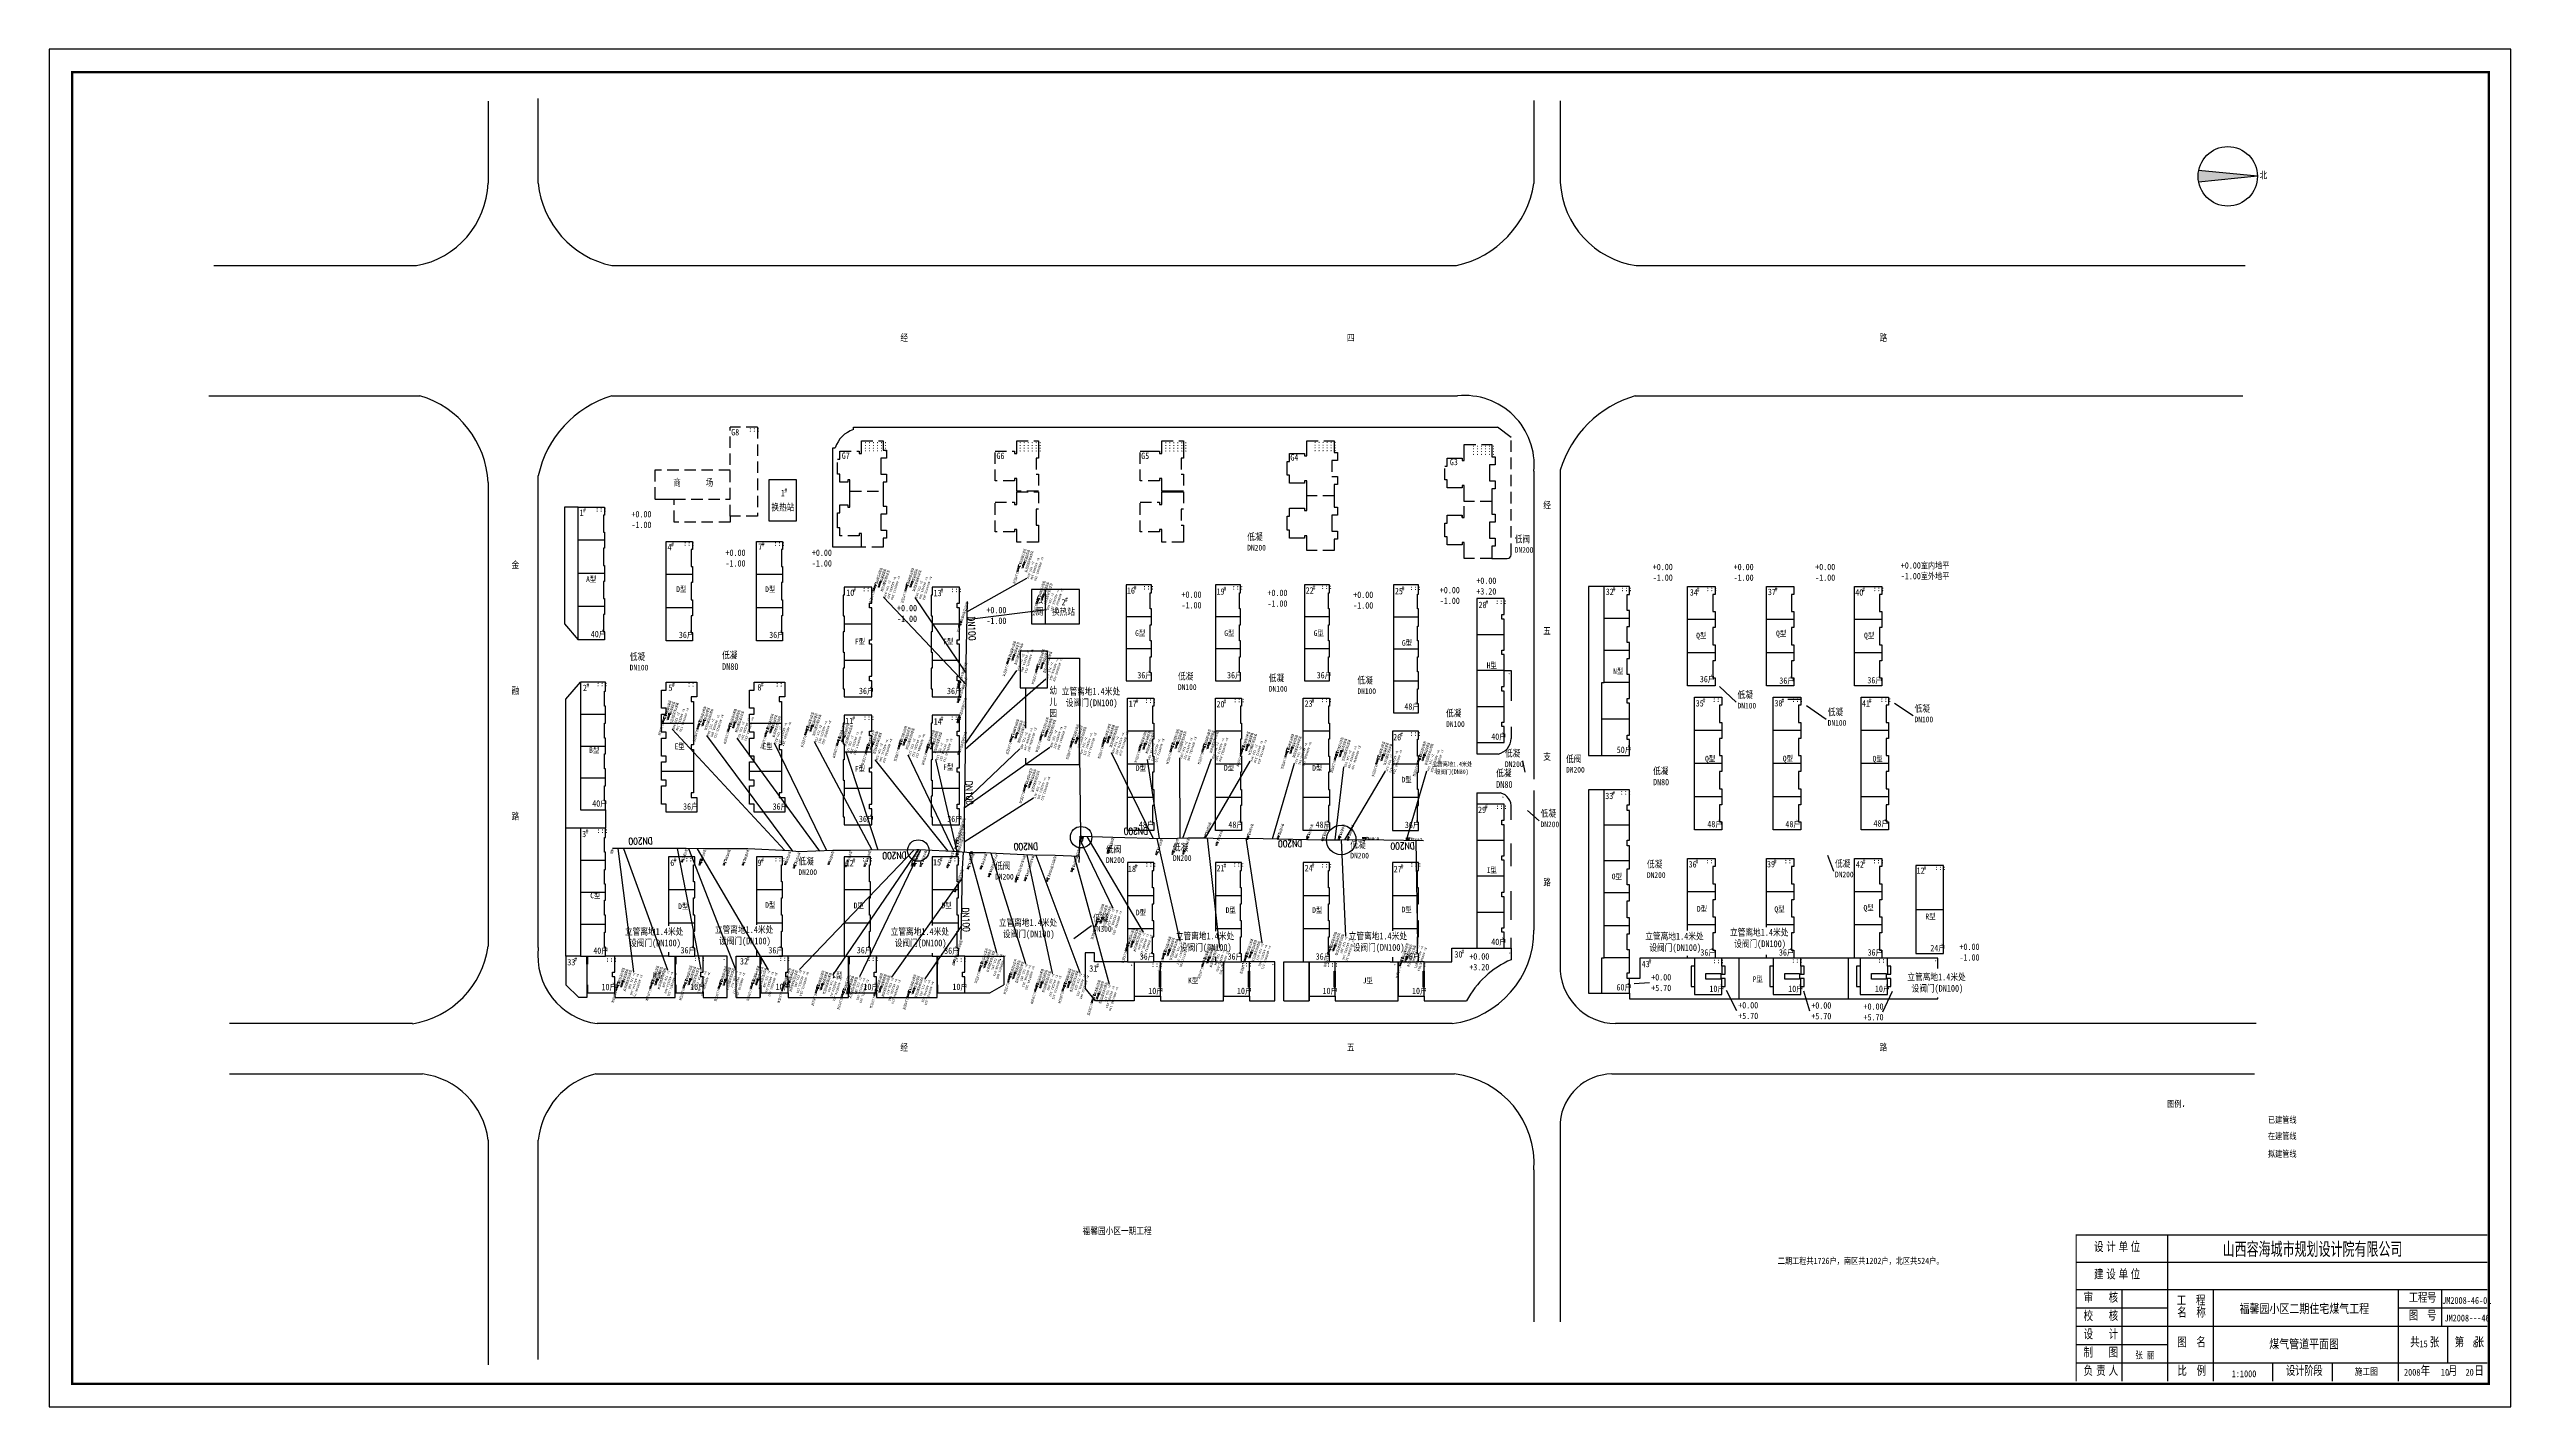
# Model space of a CAD drawing. Header units: millimetres. Extents: x 592308 to 1670214, y 1616300 to 2210300.
import ezdxf
from ezdxf.enums import TextEntityAlignment as Align

# ---------------------------------------------------------------- set-up
doc = ezdxf.new("R2010")
doc.units = ezdxf.units.MM
doc.header["$LTSCALE"] = 1000
doc.linetypes.add('NSRDASH1', pattern=[7.5, 5, -2.5])
doc.layers.get('0').update_dxf_attribs({"color": 1})
for name, color, linetype in [('GXYZ', 2, 'Continuous'), ('JMD', 6, 'Continuous'), ('O-TY', 7, 'Continuous'), ('管中埋深', 3, 'Continuous')]:
    doc.layers.add(name, color=color, linetype=linetype)
doc.styles.add('FSHZ', font='fszf', dxfattribs={"width": 0.8, "bigfont": 'fshz'})
doc.styles.add('HZ', font='rs.shx', dxfattribs={"width": 0.8, "bigfont": 'hztxt.shx'})
doc.styles.add('ST64S', font='ROMANS.shx', dxfattribs={"width": 0.85, "bigfont": 'ST64S.shx'})
doc.dimstyles.get("Standard").update_dxf_attribs({"dimtxt": 0.18, "dimasz": 0.18, "dimexe": 0.18, "dimexo": 0.0625, "dimgap": 0.09, "dimtad": 0, "dimtih": 1, "dimtoh": 1, "dimdec": 4, "dimzin": 0, "dimdsep": 46, "dimtxsty": 'Standard', "dimcen": 0.09, "dimadec": 0, "dimazin": 0, "dimtfac": 1, "dimtdec": 4, "dimtofl": 0, "dimtmove": 0, "dimatfit": 3, "dimfxl": 0, "dimtolj": 1, "dimtzin": 0, "dimarcsym": 0})

msp = doc.modelspace()

# ---------------------------------------------------------------- texts
at = {"color": 7, "char_height": 1000, "attachment_point": 1, "rotation": 252.24449, "style": 'HZ'}
for s, insert in [('管道可能泄漏的区域\\P管道原壁厚4mm，\\P管道外壁腐蚀1.4mm以上的区域', (960226, 1982231, -725936)), ('管道可能泄漏的区域\\P管道原壁厚4mm，\\P管道外壁腐蚀1.5mm以上的区域', (974149, 1982233, -725962)), ('管道可能泄漏的区域\\P管道原壁厚4mm，\\P管道外壁腐蚀1.3mm以上的区域', (1023235, 1990656, -725875)), ('管道可能泄漏的区域\\P管道原壁厚4mm，\\P管道外壁腐蚀1.3mm以上的区域', (1031589, 1976518, -725875)), ('管道可能泄漏的区域\\P管道原壁厚4mm，\\P管道外壁腐蚀1.4mm以上的区域', (1018732, 1950201, -726221)), ('管道可能泄漏的区域\\P管道原壁厚4mm，\\P管道外壁腐蚀1.5mm以上的区域', (1031346, 1946638, -726237)), ('管道可能泄漏的区域\\P管道原壁厚5mm，\\P管道外壁腐蚀2.3mm以上的区域', (867824, 1924246, -725877)), ('管道可能泄漏的区域\\P管道原壁厚5mm，\\P管道外壁腐蚀2.4mm以上的区域', (883063, 1921587, -726029)), ('管道可能泄漏的区域\\P管道原壁厚5mm，\\P管道外壁腐蚀2.5mm以上的区域', (896432, 1920548, -726122)), ('管道可能泄漏的区域\\P管道原壁厚5mm，\\P管道外壁腐蚀2.7mm以上的区域', (912723, 1918430, -726063)), ('管道可能泄漏的区域\\P管道原壁厚6mm，\\P管道外壁腐蚀2.9mm以上的区域', (930276, 1919085, -726101)), ('管道可能泄漏的区域\\P管道原壁厚6mm，\\P管道外壁腐蚀2.5mm以上的区域', (944146, 1914451, -726162)), ('管道可能泄漏的区域\\P管道原壁厚6mm，\\P管道外壁腐蚀2.6mm以上的区域', (956796, 1911187, -726751)), ('管道可能泄漏的区域\\P管道原壁厚6mm，\\P管道外壁腐蚀2.6mm以上的区域', (971088, 1913032, -726750)), ('管道可能泄漏的区域\\P管道原壁厚6mm，\\P管道外壁腐蚀2.8mm以上的区域', (983185, 1911370, -726721)), ('管道可能泄漏的区域\\P管道原壁厚4mm，\\P管道外壁腐蚀1.7mm以上的区域', (1033136, 1916861, -726407)), ('管道可能泄漏的区域\\P管道原壁厚6mm，\\P管道外壁腐蚀3.5mm以上的区域', (1046432, 1913751, -727405)), ('管道可能泄漏的区域\\P管道原壁厚6mm，\\P管道外壁腐蚀2.8mm以上的区域', (1060383, 1914104, -727205)), ('管道可能泄漏的区域\\P管道原壁厚6mm，\\P管道外壁腐蚀4mm以上的区域', (1076149, 1911255, -727340)), ('管道可能泄漏的区域\\P管道原壁厚6mm，\\P管道外壁腐蚀2.5mm以上的区域', (1090250, 1911734, -726975)), ('管道可能泄漏的区域\\P管道原壁厚6mm，\\P管道外壁腐蚀2.5mm以上的区域', (1104158, 1911602, -726975)), ('管道可能泄漏的区域\\P管道原壁厚6mm，\\P管道外壁腐蚀2.4mm以上的区域', (1121065, 1910622, -726911)), ('管道可能泄漏的区域\\P管道原壁厚6mm，\\P管道外壁腐蚀2.3mm以上的区域', (1140532, 1909590, -726952)), ('管道可能泄漏的区域\\P管道原壁厚6mm，\\P管道外壁腐蚀3.6mm以上的区域', (1162128, 1908062, -727374)), ('管道可能泄漏的区域\\P管道原壁厚6mm，\\P管道外壁腐蚀3.5mm以上的区域', (1180319, 1906251, -727350)), ('管道可能泄漏的区域\\P管道原壁厚6mm，\\P管道外壁腐蚀2.6mm以上的区域', (1198371, 1906333, -727369)), ('管道可能泄漏的区域\\P管道原壁厚4mm，\\P管道外壁腐蚀1.8mm以上的区域', (1026003, 1894537, -726462)), ('管道可能泄漏的区域\\P管道原壁厚6mm，\\P管道外壁腐蚀3.3mm以上的区域', (1057358, 1835132, -727241)), ('管道可能泄漏的区域\\P管道原壁厚6mm，\\P管道外壁腐蚀2.8mm以上的区域', (1070701, 1824666, -727245)), ('管道可能泄漏的区域\\P管道原壁厚6mm，\\P管道外壁腐蚀2.9mm以上的区域', (1086726, 1820947, -727280)), ('管道可能泄漏的区域\\P管道原壁厚6mm，\\P管道外壁腐蚀3.4mm以上的区域', (1159248, 1822998, -727491)), ('管道可能泄漏的区域\\P管道原壁厚6mm，\\P管道外壁腐蚀2.7mm以上的区域', (1006447, 1815756, -726616)), ('管道可能泄漏的区域\\P管道原壁厚6mm，\\P管道外壁腐蚀2.8mm以上的区域', (1019110, 1810977, -726790)), ('管道可能泄漏的区域\\P管道原壁厚6mm，\\P管道外壁腐蚀2.4mm以上的区域', (1104130, 1817781, -726891)), ('管道可能泄漏的区域\\P管道原壁厚6mm，\\P管道外壁腐蚀2.6mm以上的区域', (1122607, 1819965, -727001)), ('管道可能泄漏的区域\\P管道原壁厚6mm，\\P管道外壁腐蚀2.5mm以上的区域', (1190687, 1818024, -727367)), ('管道可能泄漏的区域\\P管道原壁厚6mm，\\P管道外壁腐蚀2.3mm以上的区域', (847436, 1807310, -725215)), ('管道可能泄漏的区域\\P管道原壁厚6mm，\\P管道外壁腐蚀2.5mm以上的区域', (862423, 1808154, -725237)), ('管道可能泄漏的区域\\P管道原壁厚6mm，\\P管道外壁腐蚀2.7mm以上的区域', (877013, 1808308, -725441)), ('管道可能泄漏的区域\\P管道原壁厚6mm，\\P管道外壁腐蚀2.6mm以上的区域', (892365, 1808008, -725477)), ('管道可能泄漏的区域\\P管道原壁厚6mm，\\P管道外壁腐蚀2.5mm以上的区域', (906487, 1808145, -725487)), ('管道可能泄漏的区域\\P管道原壁厚6mm，\\P管道外壁腐蚀2.6mm以上的区域', (920086, 1807170, -726527)), ('管道可能泄漏的区域\\P管道原壁厚6mm，\\P管道外壁腐蚀2.8mm以上的区域', (934861, 1806054, -725265)), ('管道可能泄漏的区域\\P管道原壁厚6mm，\\P管道外壁腐蚀2.6mm以上的区域', (946225, 1804255, -726595)), ('管道可能泄漏的区域\\P管道原壁厚4mm，\\P管道外壁腐蚀1.8mm以上的区域', (960530, 1804973, -726448)), ('管道可能泄漏的区域\\P管道原壁厚4mm，\\P管道外壁腐蚀1.9mm以上的区域', (975038, 1804307, -726414)), ('管道可能泄漏的区域\\P管道原壁厚6mm，\\P管道外壁腐蚀2.8mm以上的区域', (1030876, 1806787, -726792)), ('管道可能泄漏的区域\\P管道原壁厚6mm，\\P管道外壁腐蚀2.6mm以上的区域', (1042979, 1806975, -726652)), ('管道可能泄漏的区域\\P管道原壁厚6mm，\\P管道外壁腐蚀2.3mm以上的区域', (1055747, 1801861, -726502))]:
    msp.add_mtext(s, dxfattribs=dict(at, insert=insert))
at = {"linetype": 'Continuous', "char_height": 1000, "rotation": 252.24449}
for s, insert, attachment_point in [('\\A1;X= 4099662.758\\PY= 442408.946\\PZ= 726.000', (1020348, 1978873, 785), 9), ('\\A1;X= 4099671.948\\PY= 442439.217\\PZ= 725.939', (957588, 1970568, 723), 9), ('\\A1;X= 4099670.450\\PY= 442434.368\\PZ= 725.913', (971453, 1970390, 698), 9), ('\\A1;X= 4099663.731\\PY= 442412.207\\PZ= 726.000', (1029024, 1965082, 785), 9), ('\\A1;X= 4099679.714\\PY= 442464.040\\PZ= 725.654', (1016080, 1938494, 439), 9), ('\\A1;X= 4099680.429\\PY= 442466.416\\PZ= 725.637', (1028664, 1934839, 422), 9), ('\\A1;X= 4099618.715\\PY= 442532.748\\PZ= 725.998', (865054, 1912826, 783), 9), ('\\A1;X= 4099622.122\\PY= 442531.895\\PZ= 725.845', (880235, 1909986, 630), 9), ('\\A1;X= 4099633.339\\PY= 442528.256\\PZ= 725.753', (893560, 1908811, 538), 9), ('\\A1;X= 4099636.287\\PY= 442527.207\\PZ= 725.812', (909837, 1906647, 597), 9), ('\\A1;X= 4099655.082\\PY= 442520.917\\PZ= 725.774', (927390, 1907303, 559), 9), ('\\A1;X= 4099657.582\\PY= 442520.094\\PZ= 725.713', (941260, 1902668, 498), 9), ('\\A1;X= 4099689.417\\PY= 442510.562\\PZ= 725.125', (968450, 1901369, -90), 9), ('\\A1;X= 4099686.997\\PY= 442488.245\\PZ= 725.486', (1017391, 1904179, 271), 9), ('\\A1;X= 4099687.804\\PY= 442490.927\\PZ= 725.468', (1030425, 1904972, 253), 9), ('\\A1;X= 4099740.275\\PY= 442487.175\\PZ= 724.470', (1043546, 1901968, -745), 9), ('\\A1;X= 4099770.699\\PY= 442478.393\\PZ= 724.669', (1057511, 1902367, -546), 9), ('\\A1;X= 4099781.946\\PY= 442474.722\\PZ= 724.900', (1087436, 1900178, -315), 9), ('\\A1;X= 4099686.964\\PY= 442511.194\\PZ= 725.124', (954086, 1899298, -91), 9), ('\\A1;X= 4099690.763\\PY= 442510.227\\PZ= 725.153', (980490, 1899527, -62), 9), ('\\A1;X= 4099773.397\\PY= 442477.603\\PZ= 724.535', (1073262, 1899472, -680), 9), ('\\A1;X= 4099782.994\\PY= 442474.347\\PZ= 724.900', (1101257, 1899774, -315), 9), ('\\A1;X= 4099792.464\\PY= 442471.234\\PZ= 724.964', (1118164, 1898794, -251), 9), ('\\A1;X= 4099820.556\\PY= 442462.641\\PZ= 724.922', (1137660, 1897852, -293), 9), ('\\A1;X= 4099846.799\\PY= 442454.785\\PZ= 724.501', (1159256, 1896325, -714), 9), ('\\A1;X= 4099850.754\\PY= 442453.479\\PZ= 724.525', (1177418, 1894423, -690), 9), ('\\A1;X= 4099876.606\\PY= 442445.426\\PZ= 724.506', (1195499, 1894595, -709), 9), ('\\A1;X= 4099692.322\\PY= 442505.105\\PZ= 725.413', (1023308, 1882693, 197), 9), ('\\A1;X= 4099740.289\\PY= 442488.733\\PZ= 724.634', (1058013, 1834406, -581), 7), ('\\A1;X= 4099742.751\\PY= 442486.473\\PZ= 724.630', (1071355, 1823940, -585), 7), ('\\A1;X= 4099849.318\\PY= 442453.996\\PZ= 724.383', (1159902, 1822272, -832), 7), ('\\A1;X= 4099695.809\\PY= 442508.973\\PZ= 725.259', (1007101, 1815030, 43), 7), ('\\A1;X= 4099772.190\\PY= 442477.957\\PZ= 724.595', (1087381, 1820221, -620), 7), ('\\A1;X= 4099793.162\\PY= 442471.043\\PZ= 724.984', (1104785, 1817055, -231), 7), ('\\A1;X= 4099809.271\\PY= 442466.081\\PZ= 724.873', (1123261, 1819238, -342), 7), ('\\A1;X= 4099880.459\\PY= 442444.271\\PZ= 724.508', (1191516, 1818502, -707), 7), ('\\A1;X= 4099548.753\\PY= 442554.161\\PZ= 726.660', (848090, 1806584, 1445), 7), ('\\A1;X= 4099551.131\\PY= 442553.400\\PZ= 726.638', (863077, 1807428, 1423), 7), ('\\A1;X= 4099573.570\\PY= 442546.213\\PZ= 726.434', (877667, 1807582, 1219), 7), ('\\A1;X= 4099578.280\\PY= 442544.727\\PZ= 726.397', (893020, 1807282, 1182), 7), ('\\A1;X= 4099581.957\\PY= 442543.635\\PZ= 726.388', (907141, 1807419, 1173), 7), ('\\A1;X= 4099672.524\\PY= 442515.174\\PZ= 725.348', (920916, 1807647, 133), 7), ('\\A1;X= 4099674.172\\PY= 442514.612\\PZ= 726.610', (935515, 1805328, 1395), 7), ('\\A1;X= 4099675.203\\PY= 442514.285\\PZ= 725.280', (947184, 1804481, 65), 7), ('\\A1;X= 4099696.270\\PY= 442520.646\\PZ= 725.427', (961184, 1804247, 212), 7), ('\\A1;X= 4099702.324\\PY= 442540.635\\PZ= 725.460', (975692, 1803581, 245), 7), ('\\A1;X= 4099704.985\\PY= 442506.351\\PZ= 725.085', (1019765, 1810250, -130), 7), ('\\A1;X= 4099720.171\\PY= 442502.191\\PZ= 725.083', (1031531, 1806061, -132), 7), ('\\A1;X= 4099723.945\\PY= 442501.101\\PZ= 725.223', (1043633, 1806249, 8), 7), ('\\A1;X= 4099740.136\\PY= 442496.453\\PZ= 725.373', (1056401, 1801135, 158), 7)]:
    msp.add_mtext(s, dxfattribs=dict(at, insert=insert, attachment_point=attachment_point))
at = {"color": 7, "insert": (1020087, 1916023, -726388), "char_height": 1000, "width": 17253.4, "attachment_point": 1, "rotation": 252.24449, "style": 'HZ'}
msp.add_mtext('管道可能泄漏的区域\\P管道原壁厚4mm，\\P管道外壁腐蚀1.7mm以上的区域', dxfattribs=at)
at = {"layer": 'JMD', "linetype": 'Continuous', "style": 'HZ', "width": 0.8}
for s, rotation, p in [('DN100', 272.396737, (996311, 1956868, -725215)), ('DN100', 272.396737, (995231, 1884891, -725215)), ('DN200', 181.231594, (851233, 1863829, -725215)), ('DN200', 181.231594, (1068111, 1868154, -725215)), ('DN200', 181.231594, (962417, 1857488, -725215)), ('DN200', 181.231594, (1019963, 1861454, -725215)), ('DN200', 181.231594, (1135678, 1862686, -725215)), ('DN200', 181.231594, (1184939, 1861677, -725215)), ('DN100', 272.396737, (993740, 1829425, -725215))]:
    msp.add_text(s, height=3000, rotation=rotation, dxfattribs=at).set_placement(p, align=Align.MIDDLE)
at = {"layer": 'O-TY', "color": 7, "attachment_point": 1, "style": 'HZ'}
for s, insert, char_height in [('{\\fFangSong_GB2312|b0|i0|c134|p49;北}', (1560240, 2156734), 3000), ('{\\fFangSong_GB2312|b0|i0|c134|p49;经                                                                                                           四                                                                                                                                路}', (965032, 2085595), 3000), ('{\\fFangSong_GB2312|b0|i0|c134|p49;G8}', (890940, 2044131), 2800), ('{\\fFangSong_GB2312|b0|i0|c134|p49;...}', (898440, 2046812), 2800), ('{\\fFangSong_GB2312|b0|i0|c134|p49;...}', (898440, 2045740), 2800), ('{\\fFangSong_GB2312|b0|i0|c134|p49;......}', (948814, 2040744), 2800), ('{\\fFangSong_GB2312|b0|i0|c134|p49;......}', (1016593, 2040734), 2800), ('{\\fFangSong_GB2312|b0|i0|c134|p49;......}', (1080392, 2040704), 2800), ('{\\fFangSong_GB2312|b0|i0|c134|p49;......}', (1145735, 2040865), 2800), ('{\\fFangSong_GB2312|b0|i0|c134|p49;......}', (1145735, 2039656), 2800), ('{\\fFangSong_GB2312|b0|i0|c134|p49;G7}', (939372, 2033867), 2800), ('{\\fFangSong_GB2312|b0|i0|c134|p49;......}', (948814, 2039534), 2800), ('{\\fFangSong_GB2312|b0|i0|c134|p49;......}', (948814, 2038325), 2800), ('{\\fFangSong_GB2312|b0|i0|c134|p49;......}', (948814, 2037116), 2800), ('{\\fFangSong_GB2312|b0|i0|c134|p49;G6}', (1007099, 2033787), 2800), ('{\\fFangSong_GB2312|b0|i0|c134|p49;......}', (1016593, 2039525), 2800), ('{\\fFangSong_GB2312|b0|i0|c134|p49;......}', (1016593, 2038315), 2800), ('{\\fFangSong_GB2312|b0|i0|c134|p49;......}', (1016593, 2037106), 2800), ('{\\fFangSong_GB2312|b0|i0|c134|p49;G5}', (1070466, 2033800), 2800), ('{\\fFangSong_GB2312|b0|i0|c134|p49;......}', (1080392, 2039494), 2800), ('{\\fFangSong_GB2312|b0|i0|c134|p49;......}', (1080392, 2038285), 2800), ('{\\fFangSong_GB2312|b0|i0|c134|p49;......}', (1080392, 2037075), 2800), ('{\\fFangSong_GB2312|b0|i0|c134|p49;G4}', (1135797, 2033096), 2800), ('{\\fFangSong_GB2312|b0|i0|c134|p49;......}', (1145735, 2038446), 2800), ('{\\fFangSong_GB2312|b0|i0|c134|p49;......}', (1145735, 2037237), 2800), ('{\\fFangSong_GB2312|b0|i0|c134|p49;G3}', (1205652, 2031090), 2800), ('{\\fFangSong_GB2312|b0|i0|c134|p49;......}', (1215172, 2039244), 2800), ('{\\fFangSong_GB2312|b0|i0|c134|p49;......}', (1215172, 2038034), 2800), ('{\\fFangSong_GB2312|b0|i0|c134|p49;......}', (1215172, 2036825), 2800), ('{\\fFangSong_GB2312|b0|i0|c134|p49;......}', (1215172, 2035615), 2800), ('{\\fFangSong_GB2312|b0|i0|c134|p49;商      场}', (865581, 2022237), 3000), ('{\\fFangSong_GB2312|b0|i0|c134|p49;1}', (912659, 2017512), 2800), ('{\\fFangSong_GB2312|b0|i0|c134|p49;#}', (914161, 2018323), 2000), ('{\\fFangSong_GB2312|b0|i0|c134|p49;1}', (824550, 2008904), 2800), ('{\\fFangSong_GB2312|b0|i0|c134|p49;#}', (826052, 2009715), 2000), ('{\\fFangSong_GB2312|b0|i0|c134|p49;...}', (831382, 2011804), 2800), ('{\\fFangSong_GB2312|b0|i0|c134|p49;...}', (831382, 2010732), 2800), ('{\\fFangSong_GB2312|b0|i0|c134|p49;+0.00\\P-1.00}', (847244, 2008271), 2800), ('{\\fFangSong_GB2312|b0|i0|c134|p49;换热站}', (908551, 2011436), 3000), ('{\\fFangSong_GB2312|b0|i0|c134|p49;经                                   \\P\\P\\P\\P\\P\\P\\P\\P\\P\\P\\P五                                \\P\\P\\P\\P\\P\\P\\P\\P\\P\\P\\P支\\P\\P\\P\\P\\P\\P\\P\\P\\P\\P\\P路}', (1246530, 2012323), 3000), ('{\\fFangSong_GB2312|b0|i0|c134|p49;#}', (864576, 1994683), 2000), ('{\\fFangSong_GB2312|b0|i0|c134|p49;...}', (869877, 1996919), 2800), ('{\\fFangSong_GB2312|b0|i0|c134|p49;#}', (904303, 1994827), 2000), ('{\\fFangSong_GB2312|b0|i0|c134|p49;...}', (909447, 1996894), 2800), ('{\\fFangSong_GB2312|b0|i0|c134|p49;低凝\\P\\H0.8333x;DN200}', (1116922, 1998453), 3000), ('{\\fFangSong_GB2312|b0|i0|c134|p49;低阀\\P\\H0.8333x;DN200}', (1234044, 1997474), 3000), ('{\\fFangSong_GB2312|b0|i0|c134|p49;金                                   \\P\\P\\P\\P\\P\\P\\P\\P\\P\\P\\P融                                \\P\\P\\P\\P\\P\\P\\P\\P\\P\\P\\P路}', (794754, 1986174), 3000), ('{\\fFangSong_GB2312|b0|i0|c134|p49;4}', (863074, 1993872), 2800), ('{\\fFangSong_GB2312|b0|i0|c134|p49;...}', (869877, 1995847), 2800), ('{\\fFangSong_GB2312|b0|i0|c134|p49;+0.00\\P-1.00}', (888466, 1991410), 2800), ('{\\fFangSong_GB2312|b0|i0|c134|p49;7}', (902800, 1994017), 2800), ('{\\fFangSong_GB2312|b0|i0|c134|p49;...}', (909447, 1995823), 2800), ('{\\fFangSong_GB2312|b0|i0|c134|p49;+0.00\\P-1.00}', (926281, 1991410), 2800), ('{\\fFangSong_GB2312|b0|i0|c134|p49;+0.00\\P-1.00}', (1294497, 1985178), 2800), ('{\\fFangSong_GB2312|b0|i0|c134|p49;+0.00\\P-1.00}', (1329912, 1985178), 2800), ('{\\fFangSong_GB2312|b0|i0|c134|p49;+0.00\\P-1.00}', (1365646, 1985178), 2800), ('{\\fFangSong_GB2312|b0|i0|c134|p49;+0.00室内地平\\P-1.00室外地平}', (1403106, 1985851), 2800), ('{\\fFangSong_GB2312|b0|i0|c134|p49;\\H1x;A型\\Ffszf.shx,fshz.shx|c134;}', (827400, 1979648), 2500), ('{\\f@FangSong_GB2312|b0|i0|c134|p49;D\\fFangSong_GB2312|b0|i0|c134|p49;型}', (866876, 1975316), 2500), ('{\\f@FangSong_GB2312|b0|i0|c134|p49;D\\fFangSong_GB2312|b0|i0|c134|p49;型}', (905827, 1975287), 2500), ('{\\fFangSong_GB2312|b0|i0|c134|p49;10}', (941326, 1973928), 2800), ('{\\fFangSong_GB2312|b0|i0|c134|p49;#}', (944281, 1974738), 2000), ('{\\fFangSong_GB2312|b0|i0|c134|p49;...}', (948266, 1976990), 2800), ('{\\fFangSong_GB2312|b0|i0|c134|p49;...}', (948266, 1975919), 2800), ('{\\fFangSong_GB2312|b0|i0|c134|p49;13}', (979556, 1973780), 2800), ('{\\fFangSong_GB2312|b0|i0|c134|p49;#}', (982511, 1974591), 2000), ('{\\fFangSong_GB2312|b0|i0|c134|p49;...}', (986980, 1976616), 2800), ('{\\fFangSong_GB2312|b0|i0|c134|p49;...}', (986980, 1975544), 2800), ('{\\fFangSong_GB2312|b0|i0|c134|p49;16}', (1064233, 1974850), 2800), ('{\\fFangSong_GB2312|b0|i0|c134|p49;#}', (1067188, 1975661), 2000), ('{\\fFangSong_GB2312|b0|i0|c134|p49;...}', (1071043, 1977760), 2800), ('{\\fFangSong_GB2312|b0|i0|c134|p49;...}', (1071043, 1976689), 2800), ('{\\fFangSong_GB2312|b0|i0|c134|p49;+0.00\\P-1.00}', (1088151, 1973091), 2800), ('{\\fFangSong_GB2312|b0|i0|c134|p49;19}', (1103482, 1974422), 2800), ('{\\fFangSong_GB2312|b0|i0|c134|p49;#}', (1106437, 1975233), 2000), ('{\\fFangSong_GB2312|b0|i0|c134|p49;...}', (1110110, 1977722), 2800), ('{\\fFangSong_GB2312|b0|i0|c134|p49;...}', (1110110, 1976650), 2800), ('{\\fFangSong_GB2312|b0|i0|c134|p49;+0.00\\P-1.00}', (1125748, 1973835), 2800), ('{\\fFangSong_GB2312|b0|i0|c134|p49;22}', (1142536, 1974914), 2800), ('{\\fFangSong_GB2312|b0|i0|c134|p49;#}', (1145491, 1975725), 2000), ('{\\fFangSong_GB2312|b0|i0|c134|p49;...}', (1149058, 1977989), 2800), ('{\\fFangSong_GB2312|b0|i0|c134|p49;...}', (1149058, 1976917), 2800), ('{\\fFangSong_GB2312|b0|i0|c134|p49;+0.00\\P-1.00}', (1163338, 1973015), 2800), ('{\\fFangSong_GB2312|b0|i0|c134|p49;25}', (1181580, 1974604), 2800), ('{\\fFangSong_GB2312|b0|i0|c134|p49;#}', (1184535, 1975415), 2000), ('{\\fFangSong_GB2312|b0|i0|c134|p49;...}', (1187917, 1977515), 2800), ('{\\fFangSong_GB2312|b0|i0|c134|p49;...}', (1187917, 1976443), 2800), ('{\\fFangSong_GB2312|b0|i0|c134|p49;+0.00\\P-1.00}', (1201232, 1975055), 2800), ('{\\fFangSong_GB2312|b0|i0|c134|p49;+0.00\\P+3.20}', (1217233, 1979174), 2800), ('{\\fFangSong_GB2312|b0|i0|c134|p49;32}', (1273915, 1974323), 2800), ('{\\fFangSong_GB2312|b0|i0|c134|p49;#}', (1276870, 1975133), 2000), ('{\\fFangSong_GB2312|b0|i0|c134|p49;...}', (1280413, 1977047), 2800), ('{\\fFangSong_GB2312|b0|i0|c134|p49;...}', (1280413, 1975975), 2800), ('{\\fFangSong_GB2312|b0|i0|c134|p49;34}', (1310734, 1974046), 2800), ('{\\fFangSong_GB2312|b0|i0|c134|p49;#}', (1313689, 1974857), 2000), ('{\\fFangSong_GB2312|b0|i0|c134|p49;...}', (1317699, 1977047), 2800), ('{\\fFangSong_GB2312|b0|i0|c134|p49;...}', (1317699, 1975975), 2800), ('{\\fFangSong_GB2312|b0|i0|c134|p49;37}', (1344925, 1974264), 2800), ('{\\fFangSong_GB2312|b0|i0|c134|p49;#}', (1347880, 1975075), 2000), ('{\\fFangSong_GB2312|b0|i0|c134|p49;40}', (1383163, 1974016), 2800), ('{\\fFangSong_GB2312|b0|i0|c134|p49;#}', (1386118, 1974827), 2000), ('{\\fFangSong_GB2312|b0|i0|c134|p49;...}', (1390837, 1977047), 2800), ('{\\fFangSong_GB2312|b0|i0|c134|p49;...}', (1390837, 1975975), 2800), ('{\\fFangSong_GB2312|b0|i0|c134|p49;+0.00\\P-1.00}', (963560, 1967202), 2800), ('{\\fFangSong_GB2312|b0|i0|c134|p49;+0.00\\P-1.00}', (1002683, 1966318), 2800), ('{\\fFangSong_GB2312|b0|i0|c134|p49;公\\P厕}', (1024329, 1970831), 3000), ('{\\fFangSong_GB2312|b0|i0|c134|p49;换热站}', (1031380, 1965727), 3000), ('{\\fFangSong_GB2312|b0|i0|c134|p49;2}', (1035577, 1969756), 2800), ('{\\fFangSong_GB2312|b0|i0|c134|p49;#}', (1037079, 1970567), 2000), ('{\\fFangSong_GB2312|b0|i0|c134|p49;28}', (1218178, 1968576), 2800), ('{\\fFangSong_GB2312|b0|i0|c134|p49;#}', (1221133, 1969386), 2000), ('{\\fFangSong_GB2312|b0|i0|c134|p49;...}', (1225503, 1971446), 2800), ('{\\fFangSong_GB2312|b0|i0|c134|p49;...}', (1225503, 1970374), 2800), ('{\\fFangSong_GB2312|b0|i0|c134|p49;40户}', (829453, 1955809), 2800), ('{\\fFangSong_GB2312|b0|i0|c134|p49;36户}', (868036, 1955436), 2800), ('{\\fFangSong_GB2312|b0|i0|c134|p49;36户}', (907591, 1955436), 2800), ('{\\fFangSong_GB2312|b0|i0|c134|p49;F型}', (945126, 1952360), 2500), ('{\\fFangSong_GB2312|b0|i0|c134|p49;F型}', (983759, 1952360), 2500), ('{\\fFangSong_GB2312|b0|i0|c134|p49;G型}', (1067822, 1956072), 2500), ('{\\fFangSong_GB2312|b0|i0|c134|p49;G型}', (1106840, 1956072), 2500), ('{\\fFangSong_GB2312|b0|i0|c134|p49;G型}', (1146026, 1956072), 2500), ('{\\fFangSong_GB2312|b0|i0|c134|p49;G型}', (1184616, 1951779), 2500), ('{\\f@FangSong_GB2312|b0|i0|c134|p49;Q\\fFangSong_GB2312|b0|i0|c134|p49;型}', (1313511, 1955040), 2500), ('{\\f@FangSong_GB2312|b0|i0|c134|p49;Q\\fFangSong_GB2312|b0|i0|c134|p49;型}', (1348488, 1955951), 2500), ('{\\f@FangSong_GB2312|b0|i0|c134|p49;Q\\fFangSong_GB2312|b0|i0|c134|p49;型}', (1387023, 1955053), 2500), ('{\\fFangSong_GB2312|b0|i0|c134|p49;低凝\\P\\H0.8333x;DN100}', (846486, 1945994), 3000), ('{\\fFangSong_GB2312|b0|i0|c134|p49;低凝\\PDN80}', (886939, 1946698), 3000), ('{\\fFangSong_GB2312|b0|i0|c134|p49;H型}', (1221786, 1941970), 2500), ('{\\fFangSong_GB2312|b0|i0|c134|p49;2}', (826008, 1932256), 2800), ('{\\fFangSong_GB2312|b0|i0|c134|p49;#}', (827510, 1933067), 2000), ('{\\fFangSong_GB2312|b0|i0|c134|p49;...}', (831771, 1935416), 2800), ('{\\fFangSong_GB2312|b0|i0|c134|p49;...}', (831771, 1934344), 2800), ('{\\fFangSong_GB2312|b0|i0|c134|p49;5}', (863462, 1932400), 2800), ('{\\fFangSong_GB2312|b0|i0|c134|p49;#}', (864964, 1933211), 2000), ('{\\fFangSong_GB2312|b0|i0|c134|p49;...}', (871595, 1935312), 2800), ('{\\fFangSong_GB2312|b0|i0|c134|p49;...}', (871595, 1934240), 2800), ('{\\fFangSong_GB2312|b0|i0|c134|p49;8}', (902426, 1932511), 2800), ('{\\fFangSong_GB2312|b0|i0|c134|p49;#}', (903928, 1933321), 2000), ('{\\fFangSong_GB2312|b0|i0|c134|p49;...}', (910189, 1935312), 2800), ('{\\fFangSong_GB2312|b0|i0|c134|p49;...}', (910189, 1934240), 2800), ('{\\fFangSong_GB2312|b0|i0|c134|p49;36户}', (946896, 1930943), 2800), ('{\\fFangSong_GB2312|b0|i0|c134|p49;36户}', (985438, 1930943), 2800), ('{\\fFangSong_GB2312|b0|i0|c134|p49;幼\\P儿\\P园}', (1030296, 1931262), 3000), ('{\\fFangSong_GB2312|b0|i0|c134|p49;立管离地1.4米处\\P 设阀门\\f@FangSong_GB2312|b0|i0|c134|p49;(DN100)\\fFangSong_GB2312|b0|i0|c134|p49; }', (1035681, 1930843), 3000), ('{\\fFangSong_GB2312|b0|i0|c134|p49;36户}', (1068783, 1937829), 2800), ('{\\fFangSong_GB2312|b0|i0|c134|p49;低凝\\P\\H0.8333x;DN100}', (1086584, 1937445), 3000), ('{\\fFangSong_GB2312|b0|i0|c134|p49;36户}', (1108062, 1937829), 2800), ('{\\fFangSong_GB2312|b0|i0|c134|p49;低凝\\P\\H0.8333x;DN100}', (1126365, 1936682), 3000), ('{\\fFangSong_GB2312|b0|i0|c134|p49;36户}', (1147319, 1937829), 2800), ('{\\fFangSong_GB2312|b0|i0|c134|p49;低凝\\P\\H0.8333x;DN100}', (1165154, 1935693), 3000), ('{\\fFangSong_GB2312|b0|i0|c134|p49;N型}', (1277163, 1939445), 2500), ('{\\fFangSong_GB2312|b0|i0|c134|p49;36户}', (1315111, 1936105), 2800), ('{\\fFangSong_GB2312|b0|i0|c134|p49;低凝\\P\\H0.8333x;DN100}', (1331611, 1929339), 3000), ('{\\fFangSong_GB2312|b0|i0|c134|p49;36户}', (1349913, 1935439), 2800), ('{\\fFangSong_GB2312|b0|i0|c134|p49;36户}', (1388479, 1935644), 2800), ('{\\fFangSong_GB2312|b0|i0|c134|p49;17}', (1065013, 1925373), 2800), ('{\\fFangSong_GB2312|b0|i0|c134|p49;#}', (1067968, 1926184), 2000), ('{\\fFangSong_GB2312|b0|i0|c134|p49;...}', (1071964, 1928140), 2800), ('{\\fFangSong_GB2312|b0|i0|c134|p49;...}', (1071964, 1927068), 2800), ('{\\fFangSong_GB2312|b0|i0|c134|p49;20}', (1103448, 1925138), 2800), ('{\\fFangSong_GB2312|b0|i0|c134|p49;#}', (1106403, 1925949), 2000), ('{\\fFangSong_GB2312|b0|i0|c134|p49;...}', (1110739, 1928435), 2800), ('{\\fFangSong_GB2312|b0|i0|c134|p49;...}', (1110739, 1927363), 2800), ('{\\fFangSong_GB2312|b0|i0|c134|p49;23}', (1142020, 1925406), 2800), ('{\\fFangSong_GB2312|b0|i0|c134|p49;#}', (1144975, 1926217), 2000), ('{\\fFangSong_GB2312|b0|i0|c134|p49;...}', (1149000, 1928493), 2800), ('{\\fFangSong_GB2312|b0|i0|c134|p49;...}', (1149000, 1927421), 2800), ('{\\fFangSong_GB2312|b0|i0|c134|p49;48户}', (1185717, 1924107), 2800), ('{\\fFangSong_GB2312|b0|i0|c134|p49;低凝\\P\\H0.8333x;DN100}', (1203993, 1921287), 3000), ('{\\fFangSong_GB2312|b0|i0|c134|p49;35}', (1313313, 1925516), 2800), ('{\\fFangSong_GB2312|b0|i0|c134|p49;#}', (1316268, 1926327), 2000), ('{\\fFangSong_GB2312|b0|i0|c134|p49;...}', (1320522, 1928591), 2800), ('{\\fFangSong_GB2312|b0|i0|c134|p49;...}', (1320522, 1927520), 2800), ('{\\fFangSong_GB2312|b0|i0|c134|p49;38}', (1347790, 1925550), 2800), ('{\\fFangSong_GB2312|b0|i0|c134|p49;#}', (1350744, 1926361), 2000), ('{\\fFangSong_GB2312|b0|i0|c134|p49;...}', (1355244, 1928591), 2800), ('{\\fFangSong_GB2312|b0|i0|c134|p49;...}', (1355244, 1927520), 2800), ('{\\fFangSong_GB2312|b0|i0|c134|p49;低凝\\P\\H0.8333x;DN100}', (1371091, 1921794), 3000), ('{\\fFangSong_GB2312|b0|i0|c134|p49;41}', (1386100, 1925444), 2800), ('{\\fFangSong_GB2312|b0|i0|c134|p49;#}', (1389055, 1926254), 2000), ('{\\fFangSong_GB2312|b0|i0|c134|p49;...}', (1393957, 1928591), 2800), ('{\\fFangSong_GB2312|b0|i0|c134|p49;...}', (1393957, 1927520), 2800), ('{\\fFangSong_GB2312|b0|i0|c134|p49;低凝\\P\\H0.8333x;DN100}', (1409130, 1923319), 3000), ('{\\fFangSong_GB2312|b0|i0|c134|p49;11}', (940904, 1917783), 2800), ('{\\fFangSong_GB2312|b0|i0|c134|p49;#}', (943859, 1918594), 2000), ('{\\fFangSong_GB2312|b0|i0|c134|p49;...}', (948658, 1920699), 2800), ('{\\fFangSong_GB2312|b0|i0|c134|p49;...}', (948658, 1919627), 2800), ('{\\fFangSong_GB2312|b0|i0|c134|p49;14}', (979618, 1917583), 2800), ('{\\fFangSong_GB2312|b0|i0|c134|p49;#}', (982573, 1918394), 2000), ('{\\fFangSong_GB2312|b0|i0|c134|p49;...}', (986823, 1920699), 2800), ('{\\fFangSong_GB2312|b0|i0|c134|p49;...}', (986823, 1919627), 2800), ('{\\fFangSong_GB2312|b0|i0|c134|p49;26}', (1180808, 1910671), 2800), ('{\\fFangSong_GB2312|b0|i0|c134|p49;#}', (1183763, 1911481), 2000), ('{\\fFangSong_GB2312|b0|i0|c134|p49;...}', (1187948, 1913741), 2800), ('{\\fFangSong_GB2312|b0|i0|c134|p49;...}', (1187948, 1912670), 2800), ('{\\fFangSong_GB2312|b0|i0|c134|p49;40户}', (1223771, 1910929), 2800), ('{\\fFangSong_GB2312|b0|i0|c134|p49;B型}', (828738, 1904873), 2500), ('{\\fFangSong_GB2312|b0|i0|c134|p49;E型}', (866190, 1906529), 2500), ('{\\fFangSong_GB2312|b0|i0|c134|p49;E型}', (904692, 1906529), 2500), ('{\\fFangSong_GB2312|b0|i0|c134|p49;F型}', (983759, 1897472), 2500), ('{\\f@FangSong_GB2312|b0|i0|c134|p49;D\\fFangSong_GB2312|b0|i0|c134|p49;型}', (1068133, 1897019), 2500), ('{\\f@FangSong_GB2312|b0|i0|c134|p49;D\\fFangSong_GB2312|b0|i0|c134|p49;型}', (1106735, 1897126), 2500), ('{\\f@FangSong_GB2312|b0|i0|c134|p49;D\\fFangSong_GB2312|b0|i0|c134|p49;型}', (1145363, 1897091), 2500), ('{\\fFangSong_GB2312|b0|i0|c134|p49;\\H0.6667x;立管离地1.4米处\\P 设阀门\\f@FangSong_GB2312|b0|i0|c134|p49;(DN80)\\fFangSong_GB2312|b0|i0|c134|p49;\\H1.5x; }', (1198029, 1898502), 3000), ('{\\fFangSong_GB2312|b0|i0|c134|p49;低凝\\P\\H0.8333x;DN200}', (1229761, 1903715), 3000), ('{\\fFangSong_GB2312|b0|i0|c134|p49;低阀\\P\\H0.8333x;DN200}', (1256535, 1901276), 3000), ('{\\fFangSong_GB2312|b0|i0|c134|p49;50户}', (1278721, 1905172), 2800), ('{\\f@FangSong_GB2312|b0|i0|c134|p49;Q\\fFangSong_GB2312|b0|i0|c134|p49;型}', (1317418, 1901126), 2500), ('{\\f@FangSong_GB2312|b0|i0|c134|p49;Q\\fFangSong_GB2312|b0|i0|c134|p49;型}', (1351452, 1901188), 2500), ('{\\f@FangSong_GB2312|b0|i0|c134|p49;Q\\fFangSong_GB2312|b0|i0|c134|p49;型}', (1390739, 1901098), 2500), ('{\\fFangSong_GB2312|b0|i0|c134|p49;F型}', (945126, 1896651), 2500), ('{\\f@FangSong_GB2312|b0|i0|c134|p49;D\\fFangSong_GB2312|b0|i0|c134|p49;型}', (1184495, 1891952), 2500), ('{\\fFangSong_GB2312|b0|i0|c134|p49;低凝\\PDN80}', (1225910, 1895084), 3000), ('{\\fFangSong_GB2312|b0|i0|c134|p49;低凝\\P\\H0.9333x;DN80}', (1294640, 1896034), 3000), ('{\\fFangSong_GB2312|b0|i0|c134|p49;40户}', (830088, 1881689), 2800), ('{\\fFangSong_GB2312|b0|i0|c134|p49;36户}', (869857, 1880354), 2800), ('{\\fFangSong_GB2312|b0|i0|c134|p49;36户}', (909052, 1880354), 2800), ('{\\fFangSong_GB2312|b0|i0|c134|p49;29}', (1217983, 1878927), 2800), ('{\\fFangSong_GB2312|b0|i0|c134|p49;#}', (1220938, 1879738), 2000), ('{\\fFangSong_GB2312|b0|i0|c134|p49;...}', (1225634, 1881710), 2800), ('{\\fFangSong_GB2312|b0|i0|c134|p49;...}', (1225634, 1880639), 2800), ('{\\fFangSong_GB2312|b0|i0|c134|p49;低凝\\P\\H0.8333x;DN200}', (1245361, 1877409), 3000), ('{\\fFangSong_GB2312|b0|i0|c134|p49;33}', (1273698, 1884993), 2800), ('{\\fFangSong_GB2312|b0|i0|c134|p49;#}', (1276653, 1885804), 2000), ('{\\fFangSong_GB2312|b0|i0|c134|p49;...}', (1280010, 1888042), 2800), ('{\\fFangSong_GB2312|b0|i0|c134|p49;...}', (1280010, 1886970), 2800), ('{\\fFangSong_GB2312|b0|i0|c134|p49;3}', (825676, 1868355), 2800), ('{\\fFangSong_GB2312|b0|i0|c134|p49;#}', (827178, 1869165), 2000), ('{\\fFangSong_GB2312|b0|i0|c134|p49;...}', (832001, 1871264), 2800), ('{\\fFangSong_GB2312|b0|i0|c134|p49;...}', (832001, 1870193), 2800), ('{\\fFangSong_GB2312|b0|i0|c134|p49;36户}', (946875, 1874926), 2800), ('{\\fFangSong_GB2312|b0|i0|c134|p49;36户}', (985564, 1874926), 2800), ('{\\fFangSong_GB2312|b0|i0|c134|p49;48户}', (1069471, 1872431), 2800), ('{\\fFangSong_GB2312|b0|i0|c134|p49;48户}', (1108647, 1872431), 2800), ('{\\fFangSong_GB2312|b0|i0|c134|p49;48户}', (1146844, 1872431), 2800), ('{\\fFangSong_GB2312|b0|i0|c134|p49;36户}', (1185941, 1872311), 2800), ('{\\fFangSong_GB2312|b0|i0|c134|p49;48户}', (1318408, 1872667), 2800), ('{\\fFangSong_GB2312|b0|i0|c134|p49;48户}', (1352576, 1872667), 2800), ('{\\fFangSong_GB2312|b0|i0|c134|p49;48户}', (1391144, 1872961), 2800), ('{\\fFangSong_GB2312|b0|i0|c134|p49;6}', (864266, 1855743), 2800), ('{\\fFangSong_GB2312|b0|i0|c134|p49;#}', (865768, 1856554), 2000), ('{\\fFangSong_GB2312|b0|i0|c134|p49;...}', (870648, 1858788), 2800), ('{\\fFangSong_GB2312|b0|i0|c134|p49;...}', (870648, 1857716), 2800), ('{\\fFangSong_GB2312|b0|i0|c134|p49;9}', (902456, 1855724), 2800), ('{\\fFangSong_GB2312|b0|i0|c134|p49;#}', (903958, 1856535), 2000), ('{\\fFangSong_GB2312|b0|i0|c134|p49;...}', (909652, 1858788), 2800), ('{\\fFangSong_GB2312|b0|i0|c134|p49;...}', (909652, 1857716), 2800), ('{\\fFangSong_GB2312|b0|i0|c134|p49;低凝\\P\\H0.8333x;DN200}', (920373, 1856496), 3000), ('{\\fFangSong_GB2312|b0|i0|c134|p49;12}', (941084, 1855615), 2800), ('{\\fFangSong_GB2312|b0|i0|c134|p49;#}', (944039, 1856426), 2000), ('{\\fFangSong_GB2312|b0|i0|c134|p49;...}', (947959, 1858788), 2800), ('{\\fFangSong_GB2312|b0|i0|c134|p49;...}', (947959, 1857716), 2800), ('{\\fFangSong_GB2312|b0|i0|c134|p49;15}', (979332, 1855940), 2800), ('{\\fFangSong_GB2312|b0|i0|c134|p49;#}', (982287, 1856751), 2000), ('{\\fFangSong_GB2312|b0|i0|c134|p49;...}', (986275, 1858788), 2800), ('{\\fFangSong_GB2312|b0|i0|c134|p49;...}', (986275, 1857716), 2800), ('{\\fFangSong_GB2312|b0|i0|c134|p49;低阀\\P\\H0.8333x;DN200}', (1006488, 1854498), 3000), ('{\\fFangSong_GB2312|b0|i0|c134|p49;低阀\\P\\H0.8333x;DN200}', (1055053, 1861740), 3000), ('{\\fFangSong_GB2312|b0|i0|c134|p49;...}', (1072093, 1856505), 2800), ('{\\fFangSong_GB2312|b0|i0|c134|p49;低凝\\P\\H0.8333x;DN200}', (1084376, 1862622), 3000), ('{\\fFangSong_GB2312|b0|i0|c134|p49;#}', (1106425, 1854162), 2000), ('{\\fFangSong_GB2312|b0|i0|c134|p49;...}', (1110557, 1856505), 2800), ('{\\fFangSong_GB2312|b0|i0|c134|p49;#}', (1145042, 1854244), 2000), ('{\\fFangSong_GB2312|b0|i0|c134|p49;低凝\\P\\H0.8333x;DN200}', (1162050, 1863719), 3000), ('{\\fFangSong_GB2312|b0|i0|c134|p49;...}', (1188109, 1856479), 2800), ('{\\fFangSong_GB2312|b0|i0|c134|p49;低凝\\P\\H0.8333x;DN200}', (1291950, 1855206), 3000), ('{\\fFangSong_GB2312|b0|i0|c134|p49;36}', (1310187, 1855070), 2800), ('{\\fFangSong_GB2312|b0|i0|c134|p49;#}', (1313142, 1855881), 2000), ('{\\fFangSong_GB2312|b0|i0|c134|p49;...}', (1317636, 1857931), 2800), ('{\\fFangSong_GB2312|b0|i0|c134|p49;...}', (1317636, 1856859), 2800), ('{\\fFangSong_GB2312|b0|i0|c134|p49;39}', (1344509, 1855132), 2800), ('{\\fFangSong_GB2312|b0|i0|c134|p49;#}', (1347464, 1855943), 2000), ('{\\fFangSong_GB2312|b0|i0|c134|p49;...}', (1351887, 1857931), 2800), ('{\\fFangSong_GB2312|b0|i0|c134|p49;...}', (1351887, 1856859), 2800), ('{\\fFangSong_GB2312|b0|i0|c134|p49;低凝\\P\\H0.8333x;DN200}', (1374289, 1855455), 3000), ('{\\fFangSong_GB2312|b0|i0|c134|p49;42}', (1383425, 1854979), 2800), ('{\\fFangSong_GB2312|b0|i0|c134|p49;#}', (1386380, 1855790), 2000), ('{\\fFangSong_GB2312|b0|i0|c134|p49;...}', (1390716, 1857931), 2800), ('{\\fFangSong_GB2312|b0|i0|c134|p49;...}', (1390716, 1856859), 2800), ('{\\fFangSong_GB2312|b0|i0|c134|p49;18}', (1064685, 1853067), 2800), ('{\\fFangSong_GB2312|b0|i0|c134|p49;#}', (1067640, 1853878), 2000), ('{\\fFangSong_GB2312|b0|i0|c134|p49;...}', (1072093, 1855434), 2800), ('{\\fFangSong_GB2312|b0|i0|c134|p49;21}', (1103471, 1853351), 2800), ('{\\fFangSong_GB2312|b0|i0|c134|p49;...}', (1110557, 1855434), 2800), ('{\\fFangSong_GB2312|b0|i0|c134|p49;24}', (1142087, 1853433), 2800), ('{\\fFangSong_GB2312|b0|i0|c134|p49;...}', (1149064, 1856132), 2800), ('{\\fFangSong_GB2312|b0|i0|c134|p49;...}', (1149064, 1855060), 2800), ('{\\fFangSong_GB2312|b0|i0|c134|p49;27}', (1181087, 1852995), 2800), ('{\\fFangSong_GB2312|b0|i0|c134|p49;#}', (1184042, 1853806), 2000), ('{\\fFangSong_GB2312|b0|i0|c134|p49;...}', (1188109, 1855408), 2800), ('{\\fFangSong_GB2312|b0|i0|c134|p49;I型}', (1221786, 1852392), 2500), ('{\\fFangSong_GB2312|b0|i0|c134|p49;O型}', (1276540, 1849590), 2500), ('{\\fFangSong_GB2312|b0|i0|c134|p49;12}', (1410016, 1852292), 2800), ('{\\fFangSong_GB2312|b0|i0|c134|p49;#}', (1412971, 1853103), 2000), ('{\\fFangSong_GB2312|b0|i0|c134|p49;...}', (1417802, 1855015), 2800), ('{\\fFangSong_GB2312|b0|i0|c134|p49;...}', (1417802, 1853943), 2800), ('{\\fFangSong_GB2312|b0|i0|c134|p49;C型}', (829216, 1841314), 2500), ('{\\f@FangSong_GB2312|b0|i0|c134|p49;D\\fFangSong_GB2312|b0|i0|c134|p49;型}', (867734, 1836570), 2500), ('{\\f@FangSong_GB2312|b0|i0|c134|p49;D\\fFangSong_GB2312|b0|i0|c134|p49;型}', (905827, 1837118), 2500), ('{\\f@FangSong_GB2312|b0|i0|c134|p49;D\\fFangSong_GB2312|b0|i0|c134|p49;型}', (944583, 1836887), 2500), ('{\\f@FangSong_GB2312|b0|i0|c134|p49;D\\fFangSong_GB2312|b0|i0|c134|p49;型}', (983022, 1836887), 2500), ('{\\f@FangSong_GB2312|b0|i0|c134|p49;D\\fFangSong_GB2312|b0|i0|c134|p49;型}', (1068133, 1833793), 2500), ('{\\f@FangSong_GB2312|b0|i0|c134|p49;D\\fFangSong_GB2312|b0|i0|c134|p49;型}', (1107480, 1834889), 2500), ('{\\f@FangSong_GB2312|b0|i0|c134|p49;D\\fFangSong_GB2312|b0|i0|c134|p49;型}', (1145363, 1834889), 2500), ('{\\f@FangSong_GB2312|b0|i0|c134|p49;D\\fFangSong_GB2312|b0|i0|c134|p49;型}', (1184495, 1835131), 2500), ('{\\f@FangSong_GB2312|b0|i0|c134|p49;D\\fFangSong_GB2312|b0|i0|c134|p49;型}', (1313820, 1835407), 2500), ('{\\f@FangSong_GB2312|b0|i0|c134|p49;Q\\fFangSong_GB2312|b0|i0|c134|p49;型}', (1347765, 1835279), 2500), ('{\\f@FangSong_GB2312|b0|i0|c134|p49;Q\\fFangSong_GB2312|b0|i0|c134|p49;型}', (1386768, 1835883), 2500), ('{\\f@FangSong_GB2312|b0|i0|c134|p49;R\\fFangSong_GB2312|b0|i0|c134|p49;型}', (1413883, 1832098), 2500), ('{\\fFangSong_GB2312|b0|i0|c134|p49;立管离地1.4米处\\P 设阀门\\f@FangSong_GB2312|b0|i0|c134|p49;(DN100)\\fFangSong_GB2312|b0|i0|c134|p49; }', (844428, 1825752), 3000), ('{\\fFangSong_GB2312|b0|i0|c134|p49;立管离地1.4米处\\P 设阀门\\f@FangSong_GB2312|b0|i0|c134|p49;(DN100)\\fFangSong_GB2312|b0|i0|c134|p49; }', (883809, 1826615), 3000), ('{\\fFangSong_GB2312|b0|i0|c134|p49;立管离地1.4米处\\P 设阀门\\f@FangSong_GB2312|b0|i0|c134|p49;(DN100)\\fFangSong_GB2312|b0|i0|c134|p49; }', (960761, 1825747), 3000), ('{\\fFangSong_GB2312|b0|i0|c134|p49;立管离地1.4米处\\P 设阀门\\f@FangSong_GB2312|b0|i0|c134|p49;(DN100)\\fFangSong_GB2312|b0|i0|c134|p49; }', (1008115, 1829676), 3000), ('{\\fFangSong_GB2312|b0|i0|c134|p49;低凝\\P\\H0.8333x;DN300}', (1049373, 1831629), 3000), ('{\\fFangSong_GB2312|b0|i0|c134|p49;立管离地1.4米处\\P 设阀门\\f@FangSong_GB2312|b0|i0|c134|p49;(DN100)\\fFangSong_GB2312|b0|i0|c134|p49; }', (1085624, 1823794), 3000), ('{\\fFangSong_GB2312|b0|i0|c134|p49;立管离地1.4米处\\P 设阀门\\f@FangSong_GB2312|b0|i0|c134|p49;(DN100)\\fFangSong_GB2312|b0|i0|c134|p49; }', (1161333, 1823794), 3000), ('{\\fFangSong_GB2312|b0|i0|c134|p49;立管离地1.4米处\\P 设阀门\\f@FangSong_GB2312|b0|i0|c134|p49;(DN100)\\fFangSong_GB2312|b0|i0|c134|p49; }', (1291222, 1823694), 3000), ('{\\fFangSong_GB2312|b0|i0|c134|p49;立管离地1.4米处\\P 设阀门\\f@FangSong_GB2312|b0|i0|c134|p49;(DN100)\\fFangSong_GB2312|b0|i0|c134|p49; }', (1328338, 1825403), 3000), ('{\\fFangSong_GB2312|b0|i0|c134|p49;33}', (819185, 1812226), 2800), ('{\\fFangSong_GB2312|b0|i0|c134|p49;#}', (822140, 1813037), 2000), ('{\\fFangSong_GB2312|b0|i0|c134|p49;40户}', (830547, 1817278), 2800), ('{\\fFangSong_GB2312|b0|i0|c134|p49;...}', (835897, 1814891), 2800), ('{\\fFangSong_GB2312|b0|i0|c134|p49;...}', (835897, 1813819), 2800), ('{\\fFangSong_GB2312|b0|i0|c134|p49;36户}', (868747, 1817481), 2800), ('{\\fFangSong_GB2312|b0|i0|c134|p49;...}', (874494, 1815183), 2800), ('{\\fFangSong_GB2312|b0|i0|c134|p49;...}', (874494, 1814111), 2800), ('{\\fFangSong_GB2312|b0|i0|c134|p49;32}', (894772, 1812614), 2800), ('{\\fFangSong_GB2312|b0|i0|c134|p49;#}', (897727, 1813424), 2000), ('{\\fFangSong_GB2312|b0|i0|c134|p49;36户}', (907226, 1817481), 2800), ('{\\fFangSong_GB2312|b0|i0|c134|p49;...}', (911761, 1815204), 2800), ('{\\fFangSong_GB2312|b0|i0|c134|p49;...}', (911761, 1814133), 2800), ('{\\fFangSong_GB2312|b0|i0|c134|p49;36户}', (945947, 1817481), 2800), ('{\\fFangSong_GB2312|b0|i0|c134|p49;...}', (950454, 1815206), 2800), ('{\\fFangSong_GB2312|b0|i0|c134|p49;...}', (950454, 1814134), 2800), ('{\\fFangSong_GB2312|b0|i0|c134|p49;36户}', (984202, 1817280), 2800), ('{\\fFangSong_GB2312|b0|i0|c134|p49;...}', (989038, 1814849), 2800), ('{\\fFangSong_GB2312|b0|i0|c134|p49;...}', (989038, 1813777), 2800), ('{\\fFangSong_GB2312|b0|i0|c134|p49;36户}', (1069814, 1814738), 2800), ('{\\fFangSong_GB2312|b0|i0|c134|p49;36户}', (1108302, 1814738), 2800), ('{\\fFangSong_GB2312|b0|i0|c134|p49;36户}', (1146890, 1814738), 2800), ('{\\fFangSong_GB2312|b0|i0|c134|p49;36户}', (1185941, 1814738), 2800), ('{\\fFangSong_GB2312|b0|i0|c134|p49;30}', (1207656, 1815649), 2800), ('{\\fFangSong_GB2312|b0|i0|c134|p49;#}', (1210611, 1816460), 2000), ('{\\fFangSong_GB2312|b0|i0|c134|p49;+0.00\\P+3.20}', (1214153, 1814761), 2800), ('{\\fFangSong_GB2312|b0|i0|c134|p49;40户}', (1223771, 1821131), 2800), ('{\\fFangSong_GB2312|b0|i0|c134|p49;43}', (1289666, 1811438), 2800), ('{\\fFangSong_GB2312|b0|i0|c134|p49;#}', (1292620, 1812249), 2000), ('{\\fFangSong_GB2312|b0|i0|c134|p49;36户}', (1315349, 1816511), 2800), ('{\\fFangSong_GB2312|b0|i0|c134|p49;...}', (1320691, 1814261), 2800), ('{\\fFangSong_GB2312|b0|i0|c134|p49;36户}', (1349754, 1816511), 2800), ('{\\fFangSong_GB2312|b0|i0|c134|p49;...}', (1355171, 1814478), 2800), ('{\\fFangSong_GB2312|b0|i0|c134|p49;...}', (1355171, 1813407), 2800), ('{\\fFangSong_GB2312|b0|i0|c134|p49;36户}', (1388565, 1816511), 2800), ('{\\fFangSong_GB2312|b0|i0|c134|p49;...}', (1392934, 1814478), 2800), ('{\\fFangSong_GB2312|b0|i0|c134|p49;...}', (1392934, 1813407), 2800), ('{\\fFangSong_GB2312|b0|i0|c134|p49;24户}', (1416055, 1818435), 2800), ('{\\fFangSong_GB2312|b0|i0|c134|p49;+0.00\\P-1.00}', (1428834, 1818977), 2800), ('{\\fFangSong_GB2312|b0|i0|c134|p49;10户}', (834155, 1801379), 2800), ('{\\fFangSong_GB2312|b0|i0|c134|p49;M型}', (856656, 1806406), 2500), ('{\\fFangSong_GB2312|b0|i0|c134|p49;10户}', (872982, 1801443), 2800), ('{\\fFangSong_GB2312|b0|i0|c134|p49;10户}', (910380, 1801443), 2800), ('{\\fFangSong_GB2312|b0|i0|c134|p49;L型}', (935237, 1806406), 2500), ('{\\fFangSong_GB2312|b0|i0|c134|p49;10户}', (948826, 1801443), 2800), ('{\\fFangSong_GB2312|b0|i0|c134|p49;10户}', (987804, 1801443), 2800), ('{\\fFangSong_GB2312|b0|i0|c134|p49;31}', (1047734, 1809481), 2800), ('{\\fFangSong_GB2312|b0|i0|c134|p49;#}', (1050689, 1810291), 2000), ('{\\fFangSong_GB2312|b0|i0|c134|p49;...}', (1074770, 1812612), 2800), ('{\\fFangSong_GB2312|b0|i0|c134|p49;...}', (1074770, 1811541), 2800), ('{\\fFangSong_GB2312|b0|i0|c134|p49;K型}', (1090992, 1804070), 2500), ('{\\fFangSong_GB2312|b0|i0|c134|p49;...}', (1113934, 1812811), 2800), ('{\\fFangSong_GB2312|b0|i0|c134|p49;...}', (1113934, 1811739), 2800), ('{\\fFangSong_GB2312|b0|i0|c134|p49;...}', (1151615, 1812727), 2800), ('{\\fFangSong_GB2312|b0|i0|c134|p49;...}', (1151615, 1811655), 2800), ('{\\fFangSong_GB2312|b0|i0|c134|p49;J型}', (1167481, 1804070), 2500), ('{\\fFangSong_GB2312|b0|i0|c134|p49;...}', (1190354, 1812727), 2800), ('{\\fFangSong_GB2312|b0|i0|c134|p49;...}', (1190354, 1811655), 2800), ('{\\fFangSong_GB2312|b0|i0|c134|p49;60户}', (1278623, 1801248), 2800), ('{\\fFangSong_GB2312|b0|i0|c134|p49;+0.00\\P+5.70}', (1293825, 1805643), 2800), ('{\\fFangSong_GB2312|b0|i0|c134|p49;10户}', (1319292, 1800587), 2800), ('{\\fFangSong_GB2312|b0|i0|c134|p49;...}', (1320691, 1813189), 2800), ('{\\fFangSong_GB2312|b0|i0|c134|p49;P型}', (1338265, 1804657), 2500), ('{\\fFangSong_GB2312|b0|i0|c134|p49;10户}', (1353816, 1800587), 2800), ('{\\fFangSong_GB2312|b0|i0|c134|p49;10户}', (1391793, 1800587), 2800), ('{\\fFangSong_GB2312|b0|i0|c134|p49;立管离地1.4米处\\P 设阀门\\f@FangSong_GB2312|b0|i0|c134|p49;(DN100)\\fFangSong_GB2312|b0|i0|c134|p49; }', (1405997, 1805883), 3000), ('{\\fFangSong_GB2312|b0|i0|c134|p49;10户}', (1073584, 1799670), 2800), ('{\\fFangSong_GB2312|b0|i0|c134|p49;10户}', (1112416, 1799670), 2800), ('{\\fFangSong_GB2312|b0|i0|c134|p49;10户}', (1149891, 1799670), 2800), ('{\\fFangSong_GB2312|b0|i0|c134|p49;10户}', (1189065, 1799670), 2800), ('{\\fFangSong_GB2312|b0|i0|c134|p49;+0.00\\P+5.70}', (1331917, 1793405), 2800), ('{\\fFangSong_GB2312|b0|i0|c134|p49;+0.00\\P+5.70}', (1363925, 1793296), 2800), ('{\\fFangSong_GB2312|b0|i0|c134|p49;+0.00\\P+5.70}', (1386817, 1792820), 2800), ('{\\fFangSong_GB2312|b0|i0|c134|p49;经                                                                                                           五                                                                                                                                路}', (965032, 1775076), 3000), ('{\\fFangSong_GB2312|b0|i0|c134|p49;图例.}', (1519757, 1750239), 2800), ('{\\fFangSong_GB2312|b0|i0|c134|p49;.}', (1526115, 1750643), 2800), ('{\\fFangSong_GB2312|b0|i0|c134|p49;在建管线}', (1563867, 1736130), 2800), ('{\\fFangSong_GB2312|b0|i0|c134|p49;已建管线}', (1563867, 1743255), 2800), ('{\\fFangSong_GB2312|b0|i0|c134|p49;拟建管线}', (1563867, 1728369), 2800), ('{\\fFangSong_GB2312|b0|i0|c134|p49;福馨园小区一期工程}', (1044814, 1694785), 3000), ('{\\fFangSong_GB2312|b0|i0|c134|p49;二期工程共1726户，南区共1202户，北区共524户。}', (1349227, 1681535), 2800), ('{\\fFangSong_GB2312|b0|i0|c134|p49;福馨园小区二期住宅煤气工程}', (1551450, 1661248), 4000), ('{\\fFangSong_GB2312|b0|i0|c134|p49;JM2008-46-01}', (1640169, 1664316), 3000), ('{\\fFangSong_GB2312|b0|i0|c134|p49;JM2008---46}', (1641179, 1656620), 3000), ('{\\fFangSong_GB2312|b0|i0|c134|p49;张 丽}', (1505720, 1640416), 3000), ('{\\fFangSong_GB2312|b0|i0|c134|p49;煤气管道平面图}', (1564431, 1645797), 4000), ('{\\fFangSong_GB2312|b0|i0|c134|p49;15           8}', (1630262, 1645335), 3000), ('{\\fFangSong_GB2312|b0|i0|c134|p49;1:1000}', (1548028, 1632234), 3000), ('{\\fFangSong_GB2312|b0|i0|c134|p49;施工图}', (1601925, 1633225), 3000), ('{\\fFangSong_GB2312|b0|i0|c134|p49;2008     10    20}', (1623475, 1632879), 3000)]:
    msp.add_mtext(s, dxfattribs=dict(at, insert=insert, char_height=char_height))
at = {"layer": 'O-TY', "color": 7, "char_height": 2800, "attachment_point": 1, "rotation": 270, "style": 'HZ'}
for insert in [(1234147, 1937937), (1231479, 1883915), (890435, 1812841), (1011453, 1812841), (1234452, 1815716), (1420954, 1812273), (1068852, 1810398), (1108326, 1810398), (1130732, 1810648), (1184094, 1810599)]:
    msp.add_mtext('{\\fFangSong_GB2312|b0|i0|c134|p49;.}', dxfattribs=dict(at, insert=insert))
at = {"layer": '管中埋深', "linetype": 'Continuous', "style": 'HZ', "width": 0.8}
for s, rotation, p in [('管线东西管中距地0.9m终点', 252.24449, (993791, 1968543, 1722)), ('管线东西管中距地0.9m', 252.24449, (993261, 1942158, 1686)), ('管线东西管中距地0.9m', 252.24449, (993276, 1935650, 1569)), ('管线东西管中距地0.9m', 252.24449, (993124, 1926661, 1723)), ('管线东西管中距地1m', 252.24449, (993143, 1911816, 1472)), ('管线东西管中距地1.3m', 252.24449, (992300, 1871563, 1517)), ('管线东西管中距地1.3m', 252.24449, (992477, 1874057, 1527)), ('管线东西管中距地0.8m', 252.24449, (992531, 1868001, 1198)), ('燃气井', 252.24449, (1044076, 1865199, 1590)), ('管顶', 252.24449, (1044078, 1865836, 244)), ('破损', 252.24449, (1044389, 1865796, 425)), ('管中距地0.6m', 252.24449, (1057573, 1865380, 909)), ('管中距地1.6m', 252.24449, (1085899, 1864959, 1280)), ('管中距地1.6m', 252.24449, (1090629, 1865118, 1283)), ('管中距地1.7m', 252.24449, (1100120, 1872184, 1434)), ('管中距地1.4m', 252.24449, (1105175, 1868969, 1346)), ('管中距地1.4m', 252.24449, (1118642, 1871538, 1022)), ('管中距地1.4m', 252.24449, (1131967, 1871601, 1109)), ('管中距地1.2m', 252.24449, (1144775, 1871407, 1022)), ('管中距地1.1m', 252.24449, (1151519, 1871022, 802)), ('管中距地1.6m', 252.24449, (1158728, 1871344, 716)), ('管中距地1.4m', 252.24449, (1162614, 1871167, 900)), ('管中距地1.4m', 179.395361, (1174659, 1865496, 687)), ('管中距地1.2m', 179.280834, (1193673, 1865110, 495)), ('楼前', 252.24449, (838494, 1860460, 2468)), ('管中距地1m', 252.24449, (870810, 1860462, 2183)), ('管中距地0.9m', 252.24449, (878852, 1860291, 2063)), ('管中距地1.1m', 252.24449, (889519, 1860274, 2147)), ('管中距地1.1m', 252.24449, (897797, 1860237, 1943)), ('管中距地1m', 252.24449, (916052, 1859426, 1776)), ('管中距地1.3m', 252.24449, (920174, 1859042, 1664)), ('管中距地1m', 252.24449, (934971, 1859518, 1640)), ('管中距地1.1m', 252.24449, (942809, 1859552, 1591)), ('管中距地1.1m', 252.24449, (951128, 1859685, 1681)), ('管中距地1.3m', 252.24449, (971814, 1859855, 1406)), ('管中距地1.3m', 252.24449, (972878, 1859901, 1384)), ('管中距地1.3m', 252.24449, (975588, 1859773, 1282)), ('管中距地1.4m', 252.24449, (987350, 1859136, 1290)), ('管中距地1.1m', 252.24449, (996385, 1858620, 1160)), ('燃气井', 252.24449, (995731, 1858580, 1166)), ('管中距地1.4m', 252.24449, (1001946, 1858480, 1099)), ('燃气井管中距地1.6m', 252.24449, (1006476, 1858218, 1435)), ('管线南北管中距地1.55m', 252.24449, (1018824, 1857712, 1360)), ('管线南北管中距地1.4m', 252.24449, (1022630, 1857600, 1392)), ('管线南北管中距地1.3m', 252.24449, (1032337, 1857338, 1395)), ('管线东西管中距地1.2m', 252.24449, (1043111, 1861561, 1373)), ('管中距地1.7m', 252.24449, (1078854, 1864846, 1006)), ('管线东西管中距地1m', 252.24449, (991619, 1851606, 1202)), ('管线东西管中距地1m终', 252.24449, (991127, 1820595, 1254))]:
    msp.add_text(s, height=1000, rotation=rotation, dxfattribs=at).set_placement(p)

# ---------------------------------------------------------------- blocks, each defined once
blk = doc.blocks.new('USERTQ')
for p, q in [((-140, 64), (-140, 0)), ((0, 52), (-180, 52)), ((0, 40), (-180, 40)), ((-160, 40), (-160, 0)), ((-120, 40), (-120, 0)), ((-39, 40), (-39, 0)), ((-20, 40), (-20, 24)), ((-140, 32), (-180, 32)), ((0, 24), (-180, 24)), ((0, 32), (-39, 32)), ((-17.5, 24), (-17.5, 8)), ((-140, 16), (-180, 16)), ((0, 8), (-180, 8)), ((-94, 8), (-94, 0)), ((-68, 8), (-68, 0))]:
    blk.add_line(p, q)
at = {"const_width": 0.5}
blk.add_lwpolyline([(0, 64), (-180, 64), (-180, 0)], dxfattribs=at)
for s, height, style, width, p in [('设 计 单 位', 4, 'FSHZ', 0.8, (-172.2, 56.6)), ('山西容海城市规划设计院有限公司', 6.5, 'ST64S', 0.85, (-115.9, 54.4)), ('建 设 单 位', 4, 'FSHZ', 0.8, (-172.2, 44.6)), ('审', 4, 'FSHZ', 0.8, (-176.8, 34.4)), ('核', 4, 'FSHZ', 0.8, (-165.8, 34.4)), ('工', 4, 'FSHZ', 0.8, (-136, 33.2)), ('名', 4, 'FSHZ', 0.8, (-135.8, 27.9)), ('程', 4, 'FSHZ', 0.8, (-127.6, 33.2)), ('称', 4, 'FSHZ', 0.8, (-127.4, 27.9)), ('工', 4, 'FSHZ', 0.8, (-34.4, 34.4)), ('程', 4, 'FSHZ', 0.8, (-30.4, 34.4)), ('号', 4, 'FSHZ', 0.8, (-26.4, 34.4)), ('校', 4, 'FSHZ', 0.8, (-176.8, 26.4)), ('设', 4, 'FSHZ', 0.8, (-176.8, 18.4)), ('核', 4, 'FSHZ', 0.8, (-165.8, 26.4)), ('计', 4, 'FSHZ', 0.8, (-165.8, 18.4)), ('图', 4, 'FSHZ', 0.8, (-34.4, 26.6)), ('号', 4, 'FSHZ', 0.8, (-26.4, 26.6)), ('制', 4, 'FSHZ', 0.8, (-176.8, 10.4)), ('图', 4, 'FSHZ', 0.8, (-165.8, 10.4)), ('图', 4, 'FSHZ', 0.8, (-135.8, 14.9)), ('名', 4, 'FSHZ', 0.8, (-127.4, 14.9)), ('共', 4, 'FSHZ', 0.8, (-33.8, 14.9)), ('张', 4, 'FSHZ', 0.8, (-25.2, 14.9)), ('第', 4, 'FSHZ', 0.8, (-14.3, 14.9)), ('张', 4, 'FSHZ', 0.8, (-5.6, 14.9)), ('比', 4, 'FSHZ', 0.8, (-135.7, 2.4)), ('例', 4, 'FSHZ', 0.8, (-127.3, 2.4)), ('设', 4, 'FSHZ', 0.8, (-88.2, 2.4)), ('计', 4, 'FSHZ', 0.8, (-84.2, 2.4)), ('阶', 4, 'FSHZ', 0.8, (-80.2, 2.4)), ('段', 4, 'FSHZ', 0.8, (-76.2, 2.4)), ('年', 4, 'FSHZ', 0.8, (-29.2, 2.4)), ('月', 4, 'FSHZ', 0.8, (-17.2, 2.4)), ('日', 4, 'FSHZ', 0.8, (-5.7, 2.4))]:
    blk.add_text(s, height=height, dxfattribs=dict(style=style, width=width)).set_placement(p)
at = {"color": 7, "style": 'FSHZ', "width": 0.8}
for s, p in [('负', (-176.8, 2.4)), ('责', (-171.3, 2.4)), ('人', (-165.8, 2.4))]:
    blk.add_text(s, height=4, dxfattribs=at).set_placement(p)
blk = doc.blocks.new('zbz2')
for q in [(-2.5, -12.8), (2.5, -12.8)]:
    blk.add_line((0, 13), q)
blk.add_circle((0, 0), 13)
blk.add_solid([(0, 13), (2.5, -12.8), (-2.5, -12.8), (0, -13)])
blk = doc.blocks.new('gc046')
blk.add_circle((0, 0), 1)
for centre, start, end in [((-0.4, -0.5), 52.0967, 144.3058), ((0.4, 0.5), 232.0967, 324.3058)]:
    blk.add_arc(centre, 0.694, start, end)

# ---------------------------------------------------------------- linework, layer by layer
at = {"color": 7}
for p, q in [((1670214, 2210300), (592308, 2210300)), ((592308, 2210300), (592308, 1616300)), ((1670214, 1616300), (1670214, 2210300)), ((592308, 1616300), (1670214, 1616300))]:
    msp.add_line(p, q, dxfattribs=at)
at = {"linetype": 'Continuous'}
for p, q in [((994224, 1968667, 785), (993695, 1942282, 785)), ((993695, 1942282, 785), (993710, 1935774, 665)), ((993710, 1935774, 665), (993557, 1926784, 825)), ((993557, 1926784, 825), (993576, 1911939, 475)), ((993576, 1911939, 475), (992911, 1874181, 225)), ((992911, 1874181, 1198), (992911, 1874181, 1198)), ((992911, 1874181, 225), (992964, 1868125, 395)), ((992964, 1868125, 395), (992964, 1858916, 0)), ((1043387, 1857103, 175), (1043690, 1865987, -735)), ((1043690, 1865987, -735), (1044511, 1865959, -755)), ((1044511, 1865959, -755), (1058006, 1865503, 305)), ((1058006, 1865503, 305), (1079287, 1864970, -715)), ((1079287, 1864970, -715), (1086332, 1865083, -315)), ((1086332, 1865083, -315), (1091062, 1865242, -315)), ((1091062, 1865242, -315), (1096589, 1865183, -335)), ((1096589, 1865183, -335), (1098152, 1865261, 735)), ((1098152, 1865261, -265), (1105729, 1864941, -55)), ((1105729, 1864941, -55), (1117467, 1865031, -375)), ((1117467, 1865031, -375), (1130306, 1864818, -275)), ((1130306, 1864818, -295), (1143586, 1864506, -175)), ((871243, 1860585, 1185), (838927, 1860583, 1465)), ((879285, 1860415, 1165), (871243, 1860585, 1185)), ((889952, 1860398, 1045), (879285, 1860415, 1165)), ((898230, 1860361, 845), (889952, 1860398, 1045)), ((916485, 1859550, 775), (898230, 1860361, 845)), ((920608, 1859166, 365), (916485, 1859550, 775)), ((935405, 1859642, 645), (920608, 1859166, 365)), ((943242, 1859676, 495), (935405, 1859642, 645)), ((951561, 1859809, 585), (943242, 1859676, 495)), ((972247, 1859979, 105), (951561, 1859809, 585)), ((973311, 1860025, 1395), (972247, 1859979, 1395)), ((976021, 1859897, -15), (973311, 1860025, 85)), ((987783, 1859260, -105), (976021, 1859897, -15)), ((996165, 1858703, 65), (987783, 1859260, -105)), ((992536, 1858944, -9), (992052, 1851730, 205)), ((996818, 1858744, 1395), (996165, 1858703, 1395)), ((1002379, 1858603, -105), (996818, 1858744, 65)), ((1006909, 1858341, -155), (1002379, 1858603, -105)), ((1019257, 1857836, -185), (1006909, 1858341, -155)), ((1023063, 1857724, -5), (1019257, 1857836, -185)), ((1032771, 1857462, 95), (1023063, 1857724, -5)), ((1043390, 1857103, 175), (1032771, 1857462, 95)), ((1043302, 1854518, 175), (1043390, 1857103, 175)), ((1143586, 1864506, -175), (1150370, 1864425, -295)), ((1150370, 1864425, -295), (1157494, 1864298, -885)), ((1157494, 1864298, -885), (1161692, 1864447, -495)), ((1161692, 1864447, -495), (1176742, 1864342, -715)), ((1176742, 1864342, -715), (1194056, 1864022, -705)), ((992052, 1851730, 205), (991561, 1820719, 255)), ((991561, 1820719, 1202), (991561, 1820719, 1202))]:
    msp.add_line(p, q, dxfattribs=at)
at = {"color": 7, "const_width": 1000}
msp.add_lwpolyline([(1660608, 2200300), (602308, 2200300), (602308, 1626300), (1660608, 1626300)], close=True, dxfattribs=at)
at = {"linetype": 'Continuous'}
for centre, radius in [((1044163, 1865501, 425), 4710), ((1158068, 1864319, -832), 6473), ((972864, 1859667, 1576), 4710)]:
    msp.add_circle(centre, radius, dxfattribs=at)
at = {"layer": 'O-TY', "color": 7}
for p, q in [((806464, 2151680), (806464, 2188749)), ((784464, 2187614), (784464, 2151680)), ((1242464, 2187907), (1242464, 2151577)), ((1253964, 2187698), (1253964, 2152048)), ((664407, 2115623), (753173, 2115623)), ((838695, 2115623), (1208570, 2115623)), ((1287270, 2115623), (1553925, 2115623)), ((662128, 2058623), (754660, 2058623)), ((838695, 2058623), (1209041, 2058623)), ((1286799, 2058623), (1552871, 2058623)), ((944464, 2043923), (944464, 2044923)), ((944464, 2044923), (1226464, 2044923)), ((947964, 2033423), (947964, 2038923)), ((957464, 2038923), (957464, 2034923)), ((1015964, 2033423), (1015964, 2038923)), ((1025464, 2038923), (1025464, 2031423)), ((1079464, 2033423), (1079464, 2038923)), ((1088964, 2038923), (1088964, 2031423)), ((1142964, 2032423), (1142964, 2038923)), ((1154964, 2038923), (1154964, 2033923)), ((1211964, 2030423), (1211964, 2037423)), ((1223964, 2037423), (1223964, 2031923)), ((1232464, 2040423), (1226464, 2044923)), ((935464, 1992423), (935464, 2035923)), ((935464, 2035923), (936464, 2035923)), ((937464, 2030923), (938464, 2030923)), ((938464, 2030923), (938464, 2034423)), ((946964, 2034423), (946964, 2033423)), ((946964, 2033423), (947964, 2033423)), ((958964, 2031423), (956464, 2031423)), ((956464, 2031423), (956464, 2024423)), ((957464, 2034923), (958964, 2034923)), ((958964, 2034923), (958964, 2031423)), ((1014964, 2034423), (1014964, 2033423)), ((1014964, 2033423), (1015964, 2033423)), ((1025464, 2031423), (1024464, 2031423)), ((1069964, 2034423), (1078464, 2034423)), ((1078464, 2034423), (1078464, 2033423)), ((1078464, 2033423), (1079464, 2033423)), ((1088964, 2031423), (1087964, 2031423)), ((1134464, 2023923), (1134464, 2029923)), ((1134464, 2029923), (1135464, 2029923)), ((1135464, 2029923), (1135464, 2033423)), ((1135464, 2033423), (1141964, 2033423)), ((1141964, 2033423), (1141964, 2032423)), ((1141964, 2032423), (1142964, 2032423)), ((1156464, 2030423), (1153964, 2030423)), ((1154964, 2033923), (1156464, 2033923)), ((1156464, 2033923), (1156464, 2030423)), ((1203464, 2027923), (1204464, 2027923)), ((1204464, 2027923), (1204464, 2031423)), ((1204464, 2031423), (1210964, 2031423)), ((1210964, 2031423), (1210964, 2030423)), ((1210964, 2030423), (1211964, 2030423)), ((1225464, 2028423), (1222964, 2028423)), ((1222964, 2028423), (1222964, 2021423)), ((1223964, 2031923), (1225464, 2031923)), ((1225464, 2031923), (1225464, 2028423)), ((784464, 2020692), (784464, 1817774)), ((806464, 1817190), (806464, 2023669)), ((919464, 2021923), (907464, 2021923)), ((907464, 2021923), (907464, 2003923)), ((919464, 2003923), (919464, 2021923)), ((938464, 2024423), (937464, 2024423)), ((938464, 2020923), (938464, 2024423)), ((941964, 2020923), (938464, 2020923)), ((942964, 2021923), (941964, 2021923)), ((941964, 2021923), (941964, 2020923)), ((942964, 2016923), (942964, 2021923)), ((942964, 2009923), (942964, 2016923)), ((956464, 2024423), (958964, 2024423)), ((958964, 2020923), (957464, 2020923)), ((957464, 2020923), (957464, 2016923)), ((957464, 2016923), (957464, 2010423)), ((958964, 2024423), (958964, 2020923)), ((1015964, 2022423), (1014964, 2022423)), ((1014964, 2022423), (1014964, 2021423)), ((1015964, 2016923), (1015964, 2022423)), ((1015964, 2011123), (1015964, 2016623)), ((1024464, 2024423), (1025464, 2024423)), ((1079464, 2022423), (1078464, 2022423)), ((1078464, 2022423), (1078464, 2021423)), ((1079464, 2016923), (1079464, 2022423)), ((1088964, 2016923), (1079464, 2016923)), ((1079464, 2016623), (1088964, 2016623)), ((1079464, 2011123), (1079464, 2016623)), ((1087964, 2024423), (1088964, 2024423)), ((1135464, 2023923), (1134464, 2023923)), ((1135464, 2020423), (1135464, 2023923)), ((1141964, 2020423), (1135464, 2020423)), ((1142964, 2021423), (1141964, 2021423)), ((1141964, 2021423), (1141964, 2020423)), ((1142964, 2014923), (1142964, 2021423)), ((1153964, 2023423), (1156464, 2023423)), ((1156464, 2019923), (1154964, 2019923)), ((1154964, 2019923), (1154964, 2014923)), ((1156464, 2023423), (1156464, 2019923)), ((1204464, 2021923), (1203464, 2021923)), ((1204464, 2018423), (1204464, 2021923)), ((1210964, 2018423), (1204464, 2018423)), ((1211964, 2019423), (1210964, 2019423)), ((1210964, 2019423), (1210964, 2018423)), ((1211964, 2012423), (1211964, 2019423)), ((1222964, 2021423), (1225464, 2021423)), ((1225464, 2017923), (1223964, 2017923)), ((1223964, 2017923), (1223964, 2012423)), ((1225464, 2021423), (1225464, 2017923)), ((1242464, 2025652), (1242464, 1890968)), ((1253964, 2026124), (1253964, 1809406)), ((823964, 2009923), (817964, 2009923)), ((817964, 2009923), (817964, 1958923)), ((823964, 1951923), (823964, 2009923)), ((823964, 2009923), (835464, 2009923)), ((835464, 2006423), (834964, 2006423)), ((834964, 2006423), (834964, 1998923)), ((835464, 2009923), (835464, 2006423)), ((857464, 2013423), (865964, 2013423)), ((890464, 2005923), (890464, 2003423)), ((937464, 2000923), (937464, 2007423)), ((937464, 2007423), (938464, 2007423)), ((938464, 2007423), (938464, 2010923)), ((938464, 2010923), (941964, 2010923)), ((941964, 2010923), (941964, 2009923)), ((941964, 2009923), (942964, 2009923)), ((958964, 2006923), (956464, 2006923)), ((956464, 2006923), (956464, 1999923)), ((957464, 2010423), (958964, 2010423)), ((958964, 2010423), (958964, 2006923)), ((1014964, 2012123), (1014964, 2011123)), ((1014964, 2011123), (1015964, 2011123)), ((1024464, 2009123), (1024464, 2002123)), ((1025464, 2009123), (1024464, 2009123)), ((1078464, 2012123), (1078464, 2011123)), ((1078464, 2011123), (1079464, 2011123)), ((1088964, 2009123), (1087964, 2009123)), ((1134464, 1999923), (1134464, 2005923)), ((1134464, 2005923), (1135464, 2005923)), ((1135464, 2005923), (1135464, 2009423)), ((1135464, 2009423), (1141964, 2009423)), ((1141964, 2009423), (1141964, 2008423)), ((1141964, 2008423), (1142964, 2008423)), ((1142964, 2008423), (1142964, 2014923)), ((1156464, 2006423), (1153964, 2006423)), ((1153964, 2006423), (1153964, 1999423)), ((1154964, 2014923), (1154964, 2009923)), ((1154964, 2009923), (1156464, 2009923)), ((1156464, 2009923), (1156464, 2006423)), ((1204464, 2002923), (1204464, 2006423)), ((1204464, 2006423), (1210964, 2006423)), ((1210964, 2005423), (1210947, 2006423)), ((1210964, 2006423), (1210964, 2005423)), ((1210964, 2005423), (1211964, 2005423)), ((1223964, 2012423), (1223964, 2006923)), ((1223964, 2006923), (1225464, 2006923)), ((1225464, 2006923), (1225464, 2003423)), ((835464, 1995423), (823964, 1995423)), ((834964, 1998923), (835464, 1998923)), ((835464, 1998923), (835464, 1995423)), ((835464, 1995423), (835464, 1991923)), ((862464, 1994923), (873964, 1994923)), ((862464, 1951423), (862464, 1994923)), ((873964, 1994923), (873964, 1991423)), ((901964, 1951423), (901964, 1994923)), ((901964, 1994923), (913464, 1994923)), ((907464, 2003923), (919464, 2003923)), ((913464, 1994923), (913464, 1991423)), ((938464, 2000923), (937464, 2000923)), ((938464, 1997423), (938464, 2000923)), ((947964, 1998423), (946964, 1998423)), ((946964, 1998423), (946964, 1997423)), ((947964, 1992423), (947964, 1998423)), ((956464, 1999923), (958964, 1999923)), ((958964, 1996423), (957464, 1996423)), ((957464, 1996423), (957464, 1992423)), ((958964, 1999923), (958964, 1996423)), ((1014964, 2000123), (1014964, 1999123)), ((1015964, 2000123), (1014964, 2000123)), ((1015964, 1994623), (1015964, 2000123)), ((1024464, 2002123), (1025464, 2002123)), ((1025464, 2002123), (1025464, 1994623)), ((1078464, 2000123), (1078464, 1999123)), ((1079464, 2000123), (1078464, 2000123)), ((1079464, 1994623), (1079464, 2000123)), ((1087964, 2002123), (1088964, 2002123)), ((1088964, 2002123), (1088964, 1994623)), ((1135464, 1999923), (1134464, 1999923)), ((1135464, 1996423), (1135464, 1999923)), ((1141964, 1996423), (1135464, 1996423)), ((1142964, 1997423), (1141964, 1997423)), ((1141964, 1997423), (1141964, 1996423)), ((1142964, 1990923), (1142964, 1997423)), ((1153964, 1999423), (1156464, 1999423)), ((1156464, 1995923), (1154964, 1995923)), ((1154964, 1995923), (1154964, 1990923)), ((1156464, 1999423), (1156464, 1995923)), ((1203464, 1996923), (1203464, 2002923)), ((1203464, 2002923), (1204464, 2002923)), ((1204464, 1996923), (1203464, 1996923)), ((1204464, 1993423), (1204464, 1996923)), ((1211964, 1994423), (1210964, 1994423)), ((1210964, 1994423), (1210964, 1993423)), ((1211964, 1987423), (1211964, 1994423)), ((1225464, 2003423), (1222964, 2003423)), ((1222964, 2003423), (1222964, 1996423)), ((1222964, 1996423), (1225464, 1996423)), ((1225464, 1996423), (1225464, 1992923)), ((835464, 1991923), (834964, 1991923)), ((834964, 1991923), (834964, 1984423)), ((834964, 1984423), (835464, 1984423)), ((835464, 1984423), (835464, 1980923)), ((873964, 1991423), (873464, 1991423)), ((873464, 1991423), (873464, 1983923)), ((873464, 1983923), (873964, 1983923)), ((873964, 1983923), (873964, 1980423)), ((912964, 1991423), (912964, 1983923)), ((913464, 1991423), (912964, 1991423)), ((912964, 1983923), (913464, 1983923)), ((913464, 1983923), (913464, 1980423)), ((947964, 1992423), (935464, 1992423)), ((1210964, 1993423), (1204464, 1993423)), ((1225464, 1992923), (1223964, 1992923)), ((1223964, 1992923), (1223964, 1987423)), ((1223964, 1987423), (1230806, 1987423)), ((835464, 1980923), (823964, 1980923)), ((835464, 1977423), (834964, 1977423)), ((834964, 1977423), (834964, 1969923)), ((835464, 1980923), (835464, 1977423)), ((873964, 1980423), (862464, 1980423)), ((873964, 1976923), (873464, 1976923)), ((873464, 1976923), (873464, 1969423)), ((873964, 1980423), (873964, 1976923)), ((913464, 1980423), (901964, 1980423)), ((912964, 1976923), (912964, 1969423)), ((913464, 1976923), (912964, 1976923)), ((913464, 1980423), (913464, 1976923)), ((940464, 1974923), (940464, 1971423)), ((952464, 1974923), (940464, 1974923)), ((952464, 1967923), (952464, 1974923)), ((990964, 1974923), (978964, 1974923)), ((978964, 1974923), (978964, 1971423)), ((990964, 1967923), (990964, 1974923)), ((1028464, 1973923), (1022464, 1973923)), ((1022464, 1973923), (1022464, 1958923)), ((1043464, 1973923), (1028464, 1973923)), ((1028464, 1973923), (1028464, 1958923)), ((1043464, 1958923), (1043464, 1973923)), ((1063964, 1975923), (1063964, 1933923)), ((1074964, 1975923), (1063964, 1975923)), ((1074964, 1972423), (1074964, 1975923)), ((1113964, 1975923), (1102964, 1975923)), ((1102964, 1975923), (1102964, 1933923)), ((1113964, 1972423), (1113964, 1975923)), ((1141964, 1975923), (1141964, 1933923)), ((1152964, 1975923), (1141964, 1975923)), ((1152964, 1972423), (1152964, 1975923)), ((1180964, 1975923), (1180964, 1919923)), ((1191964, 1975923), (1180964, 1975923)), ((1191964, 1971923), (1191964, 1975923)), ((1284264, 1975223), (1266364, 1975223)), ((1266364, 1975223), (1266364, 1901223)), ((1273264, 1933223), (1273264, 1975223)), ((1284264, 1971723), (1284264, 1975223)), ((1309764, 1975223), (1321764, 1975223)), ((1309764, 1931723), (1309764, 1975223)), ((1321764, 1975223), (1321764, 1971723)), ((1344264, 1931723), (1344264, 1975223)), ((1344264, 1975223), (1356264, 1975223)), ((1356264, 1975223), (1356264, 1971723)), ((1382764, 1975223), (1394764, 1975223)), ((1382764, 1931723), (1382764, 1975223)), ((1394764, 1975223), (1394764, 1971723)), ((835464, 1966423), (823964, 1966423)), ((834964, 1969923), (835464, 1969923)), ((835464, 1962923), (834964, 1962923)), ((834964, 1962923), (834964, 1955423)), ((835464, 1969923), (835464, 1966423)), ((835464, 1966423), (835464, 1962923)), ((873964, 1965923), (862464, 1965923)), ((873464, 1969423), (873964, 1969423)), ((873964, 1962423), (873464, 1962423)), ((873464, 1962423), (873464, 1954923)), ((873964, 1969423), (873964, 1965923)), ((873964, 1965923), (873964, 1962423)), ((913464, 1965923), (901964, 1965923)), ((912964, 1969423), (913464, 1969423)), ((912964, 1962423), (912964, 1954923)), ((913464, 1962423), (912964, 1962423)), ((913464, 1969423), (913464, 1965923)), ((913464, 1965923), (913464, 1962423)), ((940464, 1971423), (939964, 1971423)), ((939964, 1971423), (939964, 1962423)), ((939964, 1962423), (940464, 1962423)), ((940464, 1962423), (940464, 1958923)), ((951464, 1965923), (951464, 1967923)), ((951464, 1967923), (952464, 1967923)), ((952464, 1965923), (951464, 1965923)), ((952464, 1951923), (952464, 1965923)), ((978464, 1971423), (978464, 1962423)), ((978964, 1971423), (978464, 1971423)), ((978464, 1962423), (978964, 1962423)), ((978964, 1962423), (978964, 1958923)), ((989964, 1967923), (990964, 1967923)), ((989964, 1965923), (989964, 1967923)), ((990964, 1965923), (989964, 1965923)), ((990964, 1951923), (990964, 1965923)), ((1074964, 1961923), (1063964, 1961923)), ((1074464, 1965423), (1074464, 1972423)), ((1074464, 1972423), (1074964, 1972423)), ((1074964, 1965423), (1074464, 1965423)), ((1074964, 1961923), (1074964, 1965423)), ((1074964, 1958423), (1074964, 1961923)), ((1113964, 1961923), (1102964, 1961923)), ((1113464, 1972423), (1113964, 1972423)), ((1113464, 1965423), (1113464, 1972423)), ((1113964, 1965423), (1113464, 1965423)), ((1113964, 1961923), (1113964, 1965423)), ((1113964, 1958423), (1113964, 1961923)), ((1152964, 1961923), (1141964, 1961923)), ((1152464, 1965423), (1152464, 1972423)), ((1152464, 1972423), (1152964, 1972423)), ((1152964, 1965423), (1152464, 1965423)), ((1152964, 1961923), (1152964, 1965423)), ((1152964, 1958423), (1152964, 1961923)), ((1180964, 1961923), (1191964, 1961923)), ((1191464, 1965423), (1191464, 1971923)), ((1191464, 1971923), (1191964, 1971923)), ((1191964, 1965423), (1191464, 1965423)), ((1191964, 1957923), (1191964, 1965423)), ((1229464, 1969923), (1217464, 1969923)), ((1217464, 1969923), (1217464, 1906923)), ((1228464, 1960923), (1228464, 1962923)), ((1228464, 1962923), (1229464, 1962923)), ((1229464, 1962923), (1229464, 1969923)), ((1283264, 1964723), (1283264, 1971723)), ((1283264, 1971723), (1284264, 1971723)), ((1284264, 1964723), (1283264, 1964723)), ((1284264, 1961223), (1284264, 1964723)), ((1320764, 1971723), (1320764, 1964223)), ((1321764, 1971723), (1320764, 1971723)), ((1320764, 1964223), (1321764, 1964223)), ((1321764, 1964223), (1321764, 1960723)), ((1356264, 1971723), (1355264, 1971723)), ((1355264, 1971723), (1355264, 1964223)), ((1355264, 1964223), (1356264, 1964223)), ((1356264, 1964223), (1356264, 1960723)), ((1393764, 1971723), (1393764, 1964223)), ((1394764, 1971723), (1393764, 1971723)), ((1393764, 1964223), (1394764, 1964223)), ((1394764, 1964223), (1394764, 1960723)), ((817964, 1958923), (823964, 1951923)), ((835464, 1951923), (823964, 1951923)), ((834964, 1955423), (835464, 1955423)), ((835464, 1955423), (835464, 1951923)), ((873964, 1951423), (862464, 1951423)), ((873464, 1954923), (873964, 1954923)), ((873964, 1954923), (873964, 1951423)), ((913464, 1951423), (901964, 1951423)), ((912964, 1954923), (913464, 1954923)), ((913464, 1954923), (913464, 1951423)), ((940464, 1955423), (939964, 1955423)), ((939964, 1955423), (939964, 1946423)), ((940464, 1958923), (940464, 1955423)), ((940464, 1958923), (952464, 1958923)), ((951464, 1949923), (951464, 1951923)), ((951464, 1951923), (952464, 1951923)), ((978464, 1955423), (978464, 1946423)), ((978964, 1955423), (978464, 1955423)), ((978964, 1958923), (990964, 1958923)), ((978964, 1958923), (978964, 1955423)), ((989964, 1951923), (990964, 1951923)), ((989964, 1949923), (989964, 1951923)), ((1022464, 1958923), (1028464, 1958923)), ((1028464, 1958923), (1043464, 1958923)), ((1074464, 1951423), (1074464, 1958423)), ((1074464, 1958423), (1074964, 1958423)), ((1074964, 1951423), (1074464, 1951423)), ((1074964, 1947923), (1074964, 1951423)), ((1113464, 1958423), (1113964, 1958423)), ((1113464, 1951423), (1113464, 1958423)), ((1113964, 1951423), (1113464, 1951423)), ((1113964, 1947923), (1113964, 1951423)), ((1152464, 1951423), (1152464, 1958423)), ((1152464, 1958423), (1152964, 1958423)), ((1152964, 1951423), (1152464, 1951423)), ((1152964, 1947923), (1152964, 1951423)), ((1191464, 1951423), (1191464, 1957923)), ((1191464, 1957923), (1191964, 1957923)), ((1191964, 1951423), (1191464, 1951423)), ((1191964, 1944423), (1191964, 1951423)), ((1217464, 1954173), (1229464, 1954173)), ((1229464, 1960923), (1228464, 1960923)), ((1229464, 1947423), (1229464, 1960923)), ((1284264, 1961223), (1273264, 1961223)), ((1283264, 1950723), (1283264, 1957723)), ((1283264, 1957723), (1284264, 1957723)), ((1284264, 1957723), (1284264, 1961223)), ((1321764, 1960723), (1309764, 1960723)), ((1320764, 1957223), (1320764, 1949723)), ((1321764, 1957223), (1320764, 1957223)), ((1321764, 1960723), (1321764, 1957223)), ((1356264, 1960723), (1344264, 1960723)), ((1356264, 1957223), (1355264, 1957223)), ((1355264, 1957223), (1355264, 1949723)), ((1356264, 1960723), (1356264, 1957223)), ((1394764, 1960723), (1382764, 1960723)), ((1393764, 1957223), (1393764, 1949723)), ((1394764, 1957223), (1393764, 1957223)), ((1394764, 1960723), (1394764, 1957223)), ((939964, 1946423), (940464, 1946423)), ((940464, 1946423), (940464, 1942923)), ((940464, 1942923), (940464, 1939423)), ((940464, 1942923), (952464, 1942923)), ((952464, 1949923), (951464, 1949923)), ((952464, 1935923), (952464, 1949923)), ((978464, 1946423), (978964, 1946423)), ((978964, 1946423), (978964, 1942923)), ((978964, 1942923), (990964, 1942923)), ((978964, 1942923), (978964, 1939423)), ((990964, 1949923), (989964, 1949923)), ((990964, 1935923), (990964, 1949923)), ((1029464, 1946923), (1017464, 1946923)), ((1017464, 1946923), (1017464, 1933923)), ((1029464, 1943923), (1029464, 1946923)), ((1029464, 1930923), (1029464, 1943923)), ((1029464, 1943923), (1043464, 1943923)), ((1043464, 1943923), (1043464, 1908923)), ((1074964, 1947923), (1063964, 1947923)), ((1074464, 1937423), (1074464, 1944423)), ((1074464, 1944423), (1074964, 1944423)), ((1074964, 1944423), (1074964, 1947923)), ((1113964, 1947923), (1102964, 1947923)), ((1113464, 1944423), (1113964, 1944423)), ((1113464, 1937423), (1113464, 1944423)), ((1113964, 1944423), (1113964, 1947923)), ((1152964, 1947923), (1141964, 1947923)), ((1152464, 1937423), (1152464, 1944423)), ((1152464, 1944423), (1152964, 1944423)), ((1152964, 1944423), (1152964, 1947923)), ((1180964, 1947923), (1191964, 1947923)), ((1191464, 1937923), (1191464, 1944423)), ((1191464, 1944423), (1191964, 1944423)), ((1228464, 1945423), (1228464, 1947423)), ((1228464, 1947423), (1229464, 1947423)), ((1229464, 1945423), (1228464, 1945423)), ((1229464, 1938423), (1229464, 1945423)), ((1284264, 1947223), (1273264, 1947223)), ((1284264, 1950723), (1283264, 1950723)), ((1283264, 1936723), (1283264, 1943723)), ((1283264, 1943723), (1284264, 1943723)), ((1284264, 1947223), (1284264, 1950723)), ((1284264, 1943723), (1284264, 1947223)), ((1321764, 1946223), (1309764, 1946223)), ((1320764, 1949723), (1321764, 1949723)), ((1320764, 1942723), (1320764, 1935223)), ((1321764, 1942723), (1320764, 1942723)), ((1321764, 1949723), (1321764, 1946223)), ((1321764, 1946223), (1321764, 1942723)), ((1356264, 1946223), (1344264, 1946223)), ((1355264, 1949723), (1356264, 1949723)), ((1356264, 1942723), (1355264, 1942723)), ((1355264, 1942723), (1355264, 1935223)), ((1356264, 1949723), (1356264, 1946223)), ((1356264, 1946223), (1356264, 1942723)), ((1394764, 1946223), (1382764, 1946223)), ((1393764, 1949723), (1394764, 1949723)), ((1393764, 1942723), (1393764, 1935223)), ((1394764, 1942723), (1393764, 1942723)), ((1394764, 1949723), (1394764, 1946223)), ((1394764, 1946223), (1394764, 1942723)), ((818464, 1925923), (824964, 1933423)), ((835964, 1933423), (824964, 1933423)), ((824964, 1933423), (824964, 1877423)), ((835964, 1929423), (835964, 1933423)), ((860464, 1929923), (862464, 1929923)), ((860464, 1921923), (860464, 1929923)), ((862464, 1933423), (875964, 1933423)), ((862464, 1929923), (862464, 1933423)), ((875964, 1933423), (875964, 1926923)), ((898964, 1921923), (898964, 1929923)), ((898964, 1929923), (900964, 1929923)), ((900964, 1929923), (900964, 1933423)), ((900964, 1933423), (914464, 1933423)), ((914464, 1933423), (914464, 1926923)), ((940464, 1939423), (939964, 1939423)), ((939964, 1939423), (939964, 1930423)), ((939964, 1930423), (940464, 1930423)), ((940464, 1930423), (940464, 1926923)), ((951464, 1933923), (951464, 1935923)), ((951464, 1935923), (952464, 1935923)), ((952464, 1933923), (951464, 1933923)), ((952464, 1926923), (952464, 1933923)), ((978464, 1939423), (978464, 1930423)), ((978964, 1939423), (978464, 1939423)), ((978464, 1930423), (978964, 1930423)), ((978964, 1930423), (978964, 1926923)), ((989964, 1935923), (990964, 1935923)), ((989964, 1933923), (989964, 1935923)), ((990964, 1933923), (989964, 1933923)), ((990964, 1926923), (990964, 1933923)), ((1017464, 1933923), (1017464, 1930923)), ((1017464, 1930923), (1019964, 1930923)), ((1019964, 1930923), (1029464, 1930923)), ((1019964, 1913189), (1019964, 1930923)), ((1063964, 1933923), (1074964, 1933923)), ((1074964, 1937423), (1074464, 1937423)), ((1074964, 1933923), (1074964, 1937423)), ((1102964, 1933923), (1113964, 1933923)), ((1113964, 1937423), (1113464, 1937423)), ((1113964, 1933923), (1113964, 1937423)), ((1141964, 1933923), (1152964, 1933923)), ((1152964, 1937423), (1152464, 1937423)), ((1152964, 1933923), (1152964, 1937423)), ((1180964, 1933923), (1191964, 1933923)), ((1191964, 1937923), (1191464, 1937923)), ((1191464, 1923923), (1191464, 1930423)), ((1191464, 1930423), (1191964, 1930423)), ((1191964, 1930423), (1191964, 1937923)), ((1229464, 1938423), (1217464, 1938423)), ((1228464, 1929423), (1228464, 1931423)), ((1228464, 1931423), (1229464, 1931423)), ((1229464, 1931423), (1229464, 1938423)), ((1229464, 1938423), (1232464, 1938423)), ((1232464, 1938423), (1232464, 1925191)), ((1272264, 1901223), (1272264, 1933223)), ((1272264, 1933223), (1273264, 1933223)), ((1284264, 1933223), (1273264, 1933223)), ((1284264, 1936723), (1283264, 1936723)), ((1284264, 1933223), (1284264, 1936723)), ((1284264, 1926223), (1284264, 1933223)), ((1321764, 1931723), (1309764, 1931723)), ((1320764, 1935223), (1321764, 1935223)), ((1321764, 1935223), (1321764, 1931723)), ((1331000, 1924586), (1323688, 1931498)), ((1356264, 1931723), (1344264, 1931723)), ((1355264, 1935223), (1356264, 1935223)), ((1356264, 1935223), (1356264, 1931723)), ((1394764, 1931723), (1382764, 1931723)), ((1393764, 1935223), (1394764, 1935223)), ((1394764, 1935223), (1394764, 1931723)), ((818464, 1813423), (818464, 1925923)), ((824964, 1919423), (835964, 1919423)), ((835464, 1929423), (835964, 1929423)), ((835464, 1922923), (835464, 1929423)), ((835964, 1922923), (835464, 1922923)), ((835964, 1915423), (835964, 1922923)), ((862464, 1921923), (860464, 1921923)), ((860464, 1919423), (862464, 1919423)), ((860464, 1911423), (860464, 1919423)), ((862464, 1919423), (862464, 1921923)), ((873464, 1926923), (873464, 1924923)), ((875964, 1926923), (873464, 1926923)), ((873464, 1924923), (874464, 1924923)), ((874464, 1924923), (874464, 1905923)), ((900964, 1921923), (898964, 1921923)), ((898964, 1911423), (898964, 1919423)), ((898964, 1919423), (900964, 1919423)), ((900964, 1919423), (900964, 1921923)), ((914464, 1926923), (911964, 1926923)), ((911964, 1926923), (911964, 1924923)), ((911964, 1924923), (912964, 1924923)), ((912964, 1924923), (912964, 1905923)), ((940464, 1926923), (952464, 1926923)), ((952464, 1918923), (940464, 1918923)), ((940464, 1918923), (940464, 1915423)), ((952464, 1911923), (952464, 1918923)), ((978964, 1926923), (990964, 1926923)), ((978964, 1918923), (978964, 1915423)), ((990964, 1918923), (978964, 1918923)), ((990964, 1911923), (990964, 1918923)), ((1064464, 1926423), (1075964, 1926423)), ((1064464, 1868423), (1064464, 1926423)), ((1075464, 1922923), (1075464, 1915423)), ((1075964, 1922923), (1075464, 1922923)), ((1075964, 1926423), (1075964, 1922923)), ((1102964, 1868423), (1102964, 1926423)), ((1102964, 1926423), (1114464, 1926423)), ((1114464, 1922923), (1113964, 1922923)), ((1113964, 1922923), (1113964, 1915423)), ((1114464, 1926423), (1114464, 1922923)), ((1141464, 1926423), (1152964, 1926423)), ((1141464, 1868423), (1141464, 1926423)), ((1152464, 1922923), (1152464, 1915423)), ((1152964, 1922923), (1152464, 1922923)), ((1152964, 1926423), (1152964, 1922923)), ((1180964, 1919923), (1191964, 1919923)), ((1191964, 1923923), (1191464, 1923923)), ((1191964, 1919923), (1191964, 1923923)), ((1217464, 1922673), (1229464, 1922673)), ((1229464, 1929423), (1228464, 1929423)), ((1229464, 1915923), (1229464, 1929423)), ((1283264, 1924223), (1283264, 1926223)), ((1283264, 1926223), (1284264, 1926223)), ((1284264, 1924223), (1283264, 1924223)), ((1284264, 1917223), (1284264, 1924223)), ((1312764, 1868723), (1312764, 1926723)), ((1312764, 1926723), (1324764, 1926723)), ((1324764, 1923223), (1323764, 1923223)), ((1323764, 1923223), (1323764, 1915723)), ((1324764, 1926723), (1324764, 1923223)), ((1347264, 1926723), (1359264, 1926723)), ((1347264, 1868723), (1347264, 1926723)), ((1359264, 1925723), (1353587, 1925723)), ((1358264, 1923223), (1358264, 1915723)), ((1359264, 1923223), (1358264, 1923223)), ((1359264, 1926723), (1359264, 1923223)), ((1370479, 1917042), (1361751, 1922967)), ((1385764, 1868723), (1385764, 1926723)), ((1385764, 1926723), (1397764, 1926723)), ((1397764, 1923223), (1396764, 1923223)), ((1396764, 1923223), (1396764, 1915723)), ((1397764, 1926723), (1397764, 1923223)), ((1408519, 1918567), (1400418, 1924084)), ((835464, 1915423), (835964, 1915423)), ((835464, 1908923), (835464, 1915423)), ((835964, 1908923), (835464, 1908923)), ((835964, 1901923), (835964, 1908923)), ((860464, 1915423), (874464, 1915423)), ((862464, 1911423), (860464, 1911423)), ((860464, 1908923), (862464, 1908923)), ((860464, 1900923), (860464, 1908923)), ((862464, 1908923), (862464, 1911423)), ((898964, 1915423), (912964, 1915423)), ((900964, 1911423), (898964, 1911423)), ((898964, 1900923), (898964, 1908923)), ((898964, 1908923), (900964, 1908923)), ((900964, 1908923), (900964, 1911423)), ((939964, 1915423), (939964, 1906423)), ((940464, 1915423), (939964, 1915423)), ((951464, 1911923), (952464, 1911923)), ((951464, 1909923), (951464, 1911923)), ((952464, 1909923), (951464, 1909923)), ((952464, 1895923), (952464, 1909923)), ((978964, 1915423), (978464, 1915423)), ((978464, 1915423), (978464, 1906423)), ((989964, 1909923), (989964, 1911923)), ((989964, 1911923), (990964, 1911923)), ((990964, 1909923), (989964, 1909923)), ((990964, 1895923), (990964, 1909923)), ((1043464, 1897123), (1043464, 1908923)), ((1075964, 1911923), (1064464, 1911923)), ((1075464, 1915423), (1075964, 1915423)), ((1075464, 1908423), (1075464, 1900923)), ((1075964, 1908423), (1075464, 1908423)), ((1075964, 1915423), (1075964, 1911923)), ((1075964, 1911923), (1075964, 1908423)), ((1114464, 1911923), (1102964, 1911923)), ((1113964, 1915423), (1114464, 1915423)), ((1114464, 1908423), (1113964, 1908423)), ((1113964, 1908423), (1113964, 1900923)), ((1114464, 1915423), (1114464, 1911923)), ((1114464, 1911923), (1114464, 1908423)), ((1152964, 1911923), (1141464, 1911923)), ((1152464, 1915423), (1152964, 1915423)), ((1152464, 1908423), (1152464, 1900923)), ((1152964, 1908423), (1152464, 1908423)), ((1152964, 1915423), (1152964, 1911923)), ((1152964, 1911923), (1152964, 1908423)), ((1180464, 1911923), (1180464, 1868423)), ((1191964, 1911923), (1180464, 1911923)), ((1191464, 1900923), (1191464, 1908423)), ((1191464, 1908423), (1191964, 1908423)), ((1191964, 1908423), (1191964, 1911923)), ((1228464, 1913923), (1228464, 1915923)), ((1228464, 1915923), (1229464, 1915923)), ((1229464, 1913923), (1228464, 1913923)), ((1229464, 1906923), (1229464, 1913923)), ((1232464, 1913868), (1232464, 1908707)), ((1284264, 1917223), (1272264, 1917223)), ((1283264, 1908223), (1283264, 1910223)), ((1283264, 1910223), (1284264, 1910223)), ((1284264, 1908223), (1283264, 1908223)), ((1284264, 1910223), (1284264, 1917223)), ((1284264, 1901223), (1284264, 1908223)), ((1324764, 1912223), (1312764, 1912223)), ((1323764, 1915723), (1324764, 1915723)), ((1324764, 1908723), (1323764, 1908723)), ((1323764, 1908723), (1323764, 1901223)), ((1324764, 1915723), (1324764, 1912223)), ((1324764, 1912223), (1324764, 1908723)), ((1359264, 1912223), (1347264, 1912223)), ((1358264, 1915723), (1359264, 1915723)), ((1358264, 1908723), (1358264, 1901223)), ((1359264, 1908723), (1358264, 1908723)), ((1359264, 1915723), (1359264, 1912223)), ((1359264, 1912223), (1359264, 1908723)), ((1397764, 1912223), (1385764, 1912223)), ((1396764, 1915723), (1397764, 1915723)), ((1397764, 1908723), (1396764, 1908723)), ((1396764, 1908723), (1396764, 1901223)), ((1397764, 1915723), (1397764, 1912223)), ((1397764, 1912223), (1397764, 1908723)), ((824964, 1905423), (835964, 1905423)), ((835464, 1901923), (835964, 1901923)), ((835464, 1895423), (835464, 1901923)), ((862464, 1900923), (860464, 1900923)), ((860464, 1898423), (862464, 1898423)), ((860464, 1890423), (860464, 1898423)), ((862464, 1898423), (862464, 1900923)), ((873464, 1905923), (873464, 1903923)), ((874464, 1905923), (873464, 1905923)), ((873464, 1903923), (874464, 1903923)), ((874464, 1903923), (874464, 1884923)), ((900964, 1900923), (898964, 1900923)), ((898964, 1890423), (898964, 1898423)), ((898964, 1898423), (900964, 1898423)), ((900964, 1898423), (900964, 1900923)), ((912964, 1905923), (911964, 1905923)), ((911964, 1905923), (911964, 1903923)), ((911964, 1903923), (912964, 1903923)), ((912964, 1903923), (912964, 1884923)), ((939964, 1906423), (940464, 1906423)), ((939964, 1899423), (939964, 1890423)), ((940464, 1899423), (939964, 1899423)), ((940464, 1906423), (940464, 1902923)), ((940464, 1902923), (952464, 1902923)), ((940464, 1902923), (940464, 1899423)), ((978464, 1906423), (978964, 1906423)), ((978964, 1899423), (978464, 1899423)), ((978464, 1899423), (978464, 1890423)), ((978964, 1906423), (978964, 1902923)), ((978964, 1902923), (978964, 1899423)), ((978964, 1902923), (990964, 1902923)), ((1019964, 1897123), (1019964, 1900118)), ((1043464, 1897123), (1019964, 1897123)), ((1075964, 1897423), (1064464, 1897423)), ((1075464, 1900923), (1075964, 1900923)), ((1075964, 1900923), (1075964, 1897423)), ((1075964, 1897423), (1075964, 1893923)), ((1114464, 1897423), (1102964, 1897423)), ((1113964, 1900923), (1114464, 1900923)), ((1114464, 1900923), (1114464, 1897423)), ((1114464, 1897423), (1114464, 1893923)), ((1152964, 1897423), (1141464, 1897423)), ((1152464, 1900923), (1152964, 1900923)), ((1152964, 1900923), (1152964, 1897423)), ((1152964, 1897423), (1152964, 1893923)), ((1191964, 1897423), (1180464, 1897423)), ((1191964, 1900923), (1191464, 1900923)), ((1191964, 1897423), (1191964, 1900923)), ((1191964, 1893923), (1191964, 1897423)), ((1217464, 1906923), (1229464, 1906923)), ((1217464, 1906923), (1217464, 1901923)), ((1217464, 1901923), (1226821, 1901923)), ((1237438, 1898963), (1238538, 1894013)), ((1266364, 1901223), (1272264, 1901223)), ((1272264, 1901223), (1284264, 1901223)), ((1324764, 1897723), (1312764, 1897723)), ((1323764, 1901223), (1324764, 1901223)), ((1324764, 1901223), (1324764, 1897723)), ((1324764, 1897723), (1324764, 1894223)), ((1359264, 1897723), (1347264, 1897723)), ((1358264, 1901223), (1359264, 1901223)), ((1359264, 1901223), (1359264, 1897723)), ((1359264, 1897723), (1359264, 1894223)), ((1397764, 1897723), (1385764, 1897723)), ((1396764, 1901223), (1397764, 1901223)), ((1397764, 1901223), (1397764, 1897723)), ((1397764, 1897723), (1397764, 1894223)), ((824964, 1891423), (835964, 1891423)), ((835964, 1895423), (835464, 1895423)), ((835464, 1887923), (835964, 1887923)), ((835464, 1881423), (835464, 1887923)), ((835964, 1887923), (835964, 1895423)), ((860464, 1894423), (874464, 1894423)), ((862464, 1890423), (860464, 1890423)), ((860464, 1887923), (862464, 1887923)), ((860464, 1879923), (860464, 1887923)), ((862464, 1887923), (862464, 1890423)), ((898964, 1894423), (912964, 1894423)), ((900964, 1890423), (898964, 1890423)), ((898964, 1879923), (898964, 1887923)), ((898964, 1887923), (900964, 1887923)), ((900964, 1887923), (900964, 1890423)), ((939964, 1890423), (940464, 1890423)), ((940464, 1890423), (940464, 1886923)), ((940464, 1886923), (952464, 1886923)), ((940464, 1886923), (940464, 1883423)), ((951464, 1895923), (952464, 1895923)), ((951464, 1893923), (951464, 1895923)), ((952464, 1893923), (951464, 1893923)), ((952464, 1879923), (952464, 1893923)), ((978464, 1890423), (978964, 1890423)), ((978964, 1890423), (978964, 1886923)), ((978964, 1886923), (978964, 1883423)), ((978964, 1886923), (990964, 1886923)), ((989964, 1893923), (989964, 1895923)), ((989964, 1895923), (990964, 1895923)), ((990964, 1893923), (989964, 1893923)), ((990964, 1879923), (990964, 1893923)), ((1075464, 1893923), (1075464, 1886423)), ((1075964, 1893923), (1075464, 1893923)), ((1075464, 1886423), (1075964, 1886423)), ((1075964, 1886423), (1075964, 1882923)), ((1114464, 1893923), (1113964, 1893923)), ((1113964, 1893923), (1113964, 1886423)), ((1113964, 1886423), (1114464, 1886423)), ((1114464, 1886423), (1114464, 1882923)), ((1152464, 1893923), (1152464, 1886423)), ((1152964, 1893923), (1152464, 1893923)), ((1152464, 1886423), (1152964, 1886423)), ((1152964, 1886423), (1152964, 1882923)), ((1191464, 1886423), (1191464, 1893923)), ((1191464, 1893923), (1191964, 1893923)), ((1191964, 1886423), (1191464, 1886423)), ((1191964, 1882923), (1191964, 1886423)), ((1324764, 1894223), (1323764, 1894223)), ((1323764, 1894223), (1323764, 1886723)), ((1323764, 1886723), (1324764, 1886723)), ((1324764, 1886723), (1324764, 1883223)), ((1358264, 1894223), (1358264, 1886723)), ((1359264, 1894223), (1358264, 1894223)), ((1358264, 1886723), (1359264, 1886723)), ((1359264, 1886723), (1359264, 1883223)), ((1397764, 1894223), (1396764, 1894223)), ((1396764, 1894223), (1396764, 1886723)), ((1396764, 1886723), (1397764, 1886723)), ((1397764, 1886723), (1397764, 1883223)), ((824964, 1877423), (835964, 1877423)), ((835964, 1881423), (835464, 1881423)), ((835964, 1877423), (835964, 1881423)), ((835964, 1877423), (835964, 1869423)), ((862464, 1879923), (860464, 1879923)), ((862464, 1876423), (862464, 1879923)), ((875964, 1876423), (862464, 1876423)), ((873464, 1884923), (873464, 1882923)), ((874464, 1884923), (873464, 1884923)), ((873464, 1882923), (875964, 1882923)), ((875964, 1882923), (875964, 1876423)), ((900964, 1879923), (898964, 1879923)), ((900964, 1876423), (900964, 1879923)), ((914464, 1876423), (900964, 1876423)), ((912964, 1884923), (911964, 1884923)), ((911964, 1884923), (911964, 1882923)), ((911964, 1882923), (914464, 1882923)), ((914464, 1882923), (914464, 1876423)), ((939964, 1883423), (939964, 1874423)), ((940464, 1883423), (939964, 1883423)), ((951464, 1879923), (952464, 1879923)), ((951464, 1877923), (951464, 1879923)), ((952464, 1877923), (951464, 1877923)), ((952464, 1870923), (952464, 1877923)), ((978964, 1883423), (978464, 1883423)), ((978464, 1883423), (978464, 1874423)), ((989964, 1877923), (989964, 1879923)), ((989964, 1879923), (990964, 1879923)), ((990964, 1877923), (989964, 1877923)), ((990964, 1870923), (990964, 1877923)), ((1075964, 1882923), (1064464, 1882923)), ((1075464, 1879423), (1075464, 1871923)), ((1075964, 1879423), (1075464, 1879423)), ((1075964, 1882923), (1075964, 1879423)), ((1114464, 1882923), (1102964, 1882923)), ((1114464, 1879423), (1113964, 1879423)), ((1113964, 1879423), (1113964, 1871923)), ((1114464, 1882923), (1114464, 1879423)), ((1152964, 1882923), (1141464, 1882923)), ((1152464, 1879423), (1152464, 1871923)), ((1152964, 1879423), (1152464, 1879423)), ((1152964, 1882923), (1152964, 1879423)), ((1191964, 1882923), (1180464, 1882923)), ((1191464, 1871923), (1191464, 1879423)), ((1191464, 1879423), (1191964, 1879423)), ((1191964, 1879423), (1191964, 1882923)), ((1217464, 1884923), (1217464, 1879923)), ((1217464, 1884923), (1227743, 1884923)), ((1217464, 1879923), (1217464, 1816923)), ((1229464, 1879923), (1217464, 1879923)), ((1229464, 1872923), (1229464, 1879923)), ((1232464, 1873122), (1232464, 1878247)), ((1239586, 1877128), (1244749, 1872657)), ((1242464, 1885928), (1242464, 1824861)), ((1272264, 1886223), (1266364, 1886223)), ((1266364, 1886223), (1266364, 1797223)), ((1284264, 1886223), (1272264, 1886223)), ((1273264, 1812723), (1273264, 1886223)), ((1283264, 1877223), (1283264, 1879723)), ((1283264, 1879723), (1284264, 1879723)), ((1284264, 1877223), (1283264, 1877223)), ((1284264, 1879723), (1284264, 1886223)), ((1284264, 1870723), (1284264, 1877223)), ((1324764, 1883223), (1312764, 1883223)), ((1324764, 1879723), (1323764, 1879723)), ((1323764, 1879723), (1323764, 1872223)), ((1324764, 1883223), (1324764, 1879723)), ((1359264, 1883223), (1347264, 1883223)), ((1358264, 1879723), (1358264, 1872223)), ((1359264, 1879723), (1358264, 1879723)), ((1359264, 1883223), (1359264, 1879723)), ((1397764, 1883223), (1385764, 1883223)), ((1397764, 1879723), (1396764, 1879723)), ((1396764, 1879723), (1396764, 1872223)), ((1397764, 1883223), (1397764, 1879723)), ((824964, 1869423), (818464, 1869423)), ((824964, 1869423), (824964, 1813423)), ((835964, 1869423), (824964, 1869423)), ((835464, 1858923), (835464, 1865423)), ((835464, 1865423), (835964, 1865423)), ((835964, 1865423), (835964, 1869423)), ((939964, 1874423), (940464, 1874423)), ((940464, 1874423), (940464, 1870923)), ((940464, 1870923), (952464, 1870923)), ((978464, 1874423), (978964, 1874423)), ((978964, 1874423), (978964, 1870923)), ((978964, 1870923), (990964, 1870923)), ((1075964, 1868423), (1064464, 1868423)), ((1075464, 1871923), (1075964, 1871923)), ((1075964, 1871923), (1075964, 1868423)), ((1114464, 1868423), (1102964, 1868423)), ((1113964, 1871923), (1114464, 1871923)), ((1114464, 1871923), (1114464, 1868423)), ((1152964, 1868423), (1141464, 1868423)), ((1152464, 1871923), (1152964, 1871923)), ((1152964, 1871923), (1152964, 1868423)), ((1180464, 1868423), (1191964, 1868423)), ((1191964, 1871923), (1191464, 1871923)), ((1191964, 1868423), (1191964, 1871923)), ((1228464, 1872923), (1229464, 1872923)), ((1228464, 1870923), (1228464, 1872923)), ((1229464, 1870923), (1228464, 1870923)), ((1229464, 1857423), (1229464, 1870923)), ((1284264, 1870723), (1273264, 1870723)), ((1284264, 1864223), (1284264, 1870723)), ((1324764, 1868723), (1312764, 1868723)), ((1323764, 1872223), (1324764, 1872223)), ((1324764, 1872223), (1324764, 1868723)), ((1359264, 1868723), (1347264, 1868723)), ((1358264, 1872223), (1359264, 1872223)), ((1359264, 1872223), (1359264, 1868723)), ((1397764, 1868723), (1385764, 1868723)), ((1396764, 1872223), (1397764, 1872223)), ((1397764, 1872223), (1397764, 1868723)), ((824964, 1855423), (835964, 1855423)), ((835964, 1858923), (835464, 1858923)), ((835964, 1851423), (835964, 1858923)), ((863464, 1856923), (863464, 1826783)), ((874964, 1856923), (863464, 1856923)), ((874964, 1853423), (874964, 1856923)), ((913464, 1856923), (901964, 1856923)), ((901964, 1856923), (901964, 1827107)), ((913464, 1853423), (913464, 1856923)), ((940464, 1856923), (940464, 1813423)), ((951964, 1856923), (940464, 1856923)), ((951964, 1853423), (951964, 1856923)), ((990464, 1856923), (978964, 1856923)), ((978964, 1856923), (978964, 1826810)), ((990464, 1853423), (990464, 1856923)), ((1064464, 1854423), (1064464, 1810923)), ((1075964, 1854423), (1064464, 1854423)), ((1075964, 1850923), (1075964, 1854423)), ((1114464, 1854423), (1102964, 1854423)), ((1102964, 1854423), (1102964, 1824471)), ((1114464, 1850923), (1114464, 1854423)), ((1141464, 1854423), (1141464, 1810923)), ((1152964, 1854423), (1141464, 1854423)), ((1152964, 1850923), (1152964, 1854423)), ((1191964, 1854423), (1180464, 1854423)), ((1180464, 1854423), (1180464, 1824586)), ((1191964, 1850923), (1191964, 1854423)), ((1217464, 1864173), (1229464, 1864173)), ((1228464, 1857423), (1229464, 1857423)), ((1228464, 1855423), (1228464, 1857423)), ((1229464, 1855423), (1228464, 1855423)), ((1229464, 1848423), (1229464, 1855423)), ((1232464, 1852780), (1232464, 1862736)), ((1284264, 1855223), (1273264, 1855223)), ((1283264, 1861723), (1283264, 1864223)), ((1283264, 1864223), (1284264, 1864223)), ((1284264, 1861723), (1283264, 1861723)), ((1284264, 1855223), (1284264, 1861723)), ((1284264, 1851723), (1284264, 1855223)), ((1309764, 1856123), (1321764, 1856123)), ((1309764, 1824632), (1309764, 1856123)), ((1321764, 1856123), (1321764, 1852623)), ((1344264, 1856123), (1356264, 1856123)), ((1344264, 1826116), (1344264, 1856123)), ((1356264, 1856123), (1356264, 1852623)), ((1371028, 1857585), (1373678, 1850702)), ((1382764, 1812623), (1382764, 1856123)), ((1382764, 1856123), (1394764, 1856123)), ((1394764, 1856123), (1394764, 1852623)), ((835464, 1844923), (835464, 1851423)), ((835464, 1851423), (835964, 1851423)), ((835964, 1844923), (835464, 1844923)), ((835964, 1837923), (835964, 1844923)), ((874464, 1845923), (874464, 1853423)), ((874464, 1853423), (874964, 1853423)), ((874964, 1845923), (874464, 1845923)), ((874964, 1842423), (874964, 1845923)), ((912964, 1853423), (913464, 1853423)), ((912964, 1845923), (912964, 1853423)), ((913464, 1845923), (912964, 1845923)), ((913464, 1842423), (913464, 1845923)), ((951464, 1845923), (951464, 1853423)), ((951464, 1853423), (951964, 1853423)), ((951964, 1845923), (951464, 1845923)), ((951964, 1842423), (951964, 1845923)), ((989964, 1853423), (990464, 1853423)), ((989964, 1845923), (989964, 1853423)), ((990464, 1845923), (989964, 1845923)), ((990464, 1842423), (990464, 1845923)), ((1075464, 1843423), (1075464, 1850923)), ((1075464, 1850923), (1075964, 1850923)), ((1075964, 1843423), (1075464, 1843423)), ((1075964, 1839923), (1075964, 1843423)), ((1113964, 1850923), (1114464, 1850923)), ((1113964, 1843423), (1113964, 1850923)), ((1114464, 1843423), (1113964, 1843423)), ((1114464, 1839923), (1114464, 1843423)), ((1152464, 1843423), (1152464, 1850923)), ((1152464, 1850923), (1152964, 1850923)), ((1152964, 1843423), (1152464, 1843423)), ((1152964, 1839923), (1152964, 1843423)), ((1191464, 1850923), (1191964, 1850923)), ((1191464, 1843423), (1191464, 1850923)), ((1191964, 1843423), (1191464, 1843423)), ((1191964, 1839923), (1191964, 1843423)), ((1229464, 1848423), (1217464, 1848423)), ((1229464, 1841423), (1229464, 1848423)), ((1283264, 1844723), (1283264, 1851723)), ((1283264, 1851723), (1284264, 1851723)), ((1284264, 1844723), (1283264, 1844723)), ((1284264, 1841223), (1284264, 1844723)), ((1321764, 1852623), (1320764, 1852623)), ((1320764, 1852623), (1320764, 1845123)), ((1320764, 1845123), (1321764, 1845123)), ((1321764, 1845123), (1321764, 1841623)), ((1355264, 1852623), (1355264, 1845123)), ((1356264, 1852623), (1355264, 1852623)), ((1355264, 1845123), (1356264, 1845123)), ((1356264, 1845123), (1356264, 1841623)), ((1394764, 1852623), (1393764, 1852623)), ((1393764, 1852623), (1393764, 1845123)), ((1393764, 1845123), (1394764, 1845123)), ((1394764, 1845123), (1394764, 1841623)), ((1421764, 1853123), (1409764, 1853123)), ((1409764, 1853123), (1409764, 1814623)), ((1421764, 1814623), (1421764, 1853123)), ((824964, 1841423), (835964, 1841423)), ((835464, 1831423), (835464, 1837923)), ((835464, 1837923), (835964, 1837923)), ((874964, 1842423), (863464, 1842423)), ((874464, 1831423), (874464, 1838923)), ((874464, 1838923), (874964, 1838923)), ((874964, 1838923), (874964, 1842423)), ((913464, 1842423), (901964, 1842423)), ((912964, 1838923), (913464, 1838923)), ((912964, 1831423), (912964, 1838923)), ((913464, 1838923), (913464, 1842423)), ((951964, 1842423), (940464, 1842423)), ((951464, 1831423), (951464, 1838923)), ((951464, 1838923), (951964, 1838923)), ((951964, 1838923), (951964, 1842423)), ((990464, 1842423), (978964, 1842423)), ((989964, 1838923), (990464, 1838923)), ((989964, 1831423), (989964, 1838923)), ((990464, 1838923), (990464, 1842423)), ((1075964, 1839923), (1064464, 1839923)), ((1075464, 1828923), (1075464, 1836423)), ((1075464, 1836423), (1075964, 1836423)), ((1075964, 1836423), (1075964, 1839923)), ((1114464, 1839923), (1102964, 1839923)), ((1113964, 1836423), (1114464, 1836423)), ((1113964, 1828923), (1113964, 1836423)), ((1114464, 1836423), (1114464, 1839923)), ((1152964, 1839923), (1141464, 1839923)), ((1152464, 1828923), (1152464, 1836423)), ((1152464, 1836423), (1152964, 1836423)), ((1152964, 1836423), (1152964, 1839923)), ((1191964, 1839923), (1180464, 1839923)), ((1191464, 1836423), (1191964, 1836423)), ((1191464, 1828923), (1191464, 1836423)), ((1191964, 1836423), (1191964, 1839923)), ((1217464, 1832673), (1229464, 1832673)), ((1228464, 1841423), (1229464, 1841423)), ((1228464, 1839423), (1228464, 1841423)), ((1229464, 1839423), (1228464, 1839423)), ((1229464, 1825923), (1229464, 1839423)), ((1232464, 1829403), (1232464, 1841952)), ((1284264, 1841223), (1273264, 1841223)), ((1283264, 1830223), (1283264, 1837723)), ((1283264, 1837723), (1284264, 1837723)), ((1284264, 1837723), (1284264, 1841223)), ((1321764, 1841623), (1309764, 1841623)), ((1321764, 1838123), (1320764, 1838123)), ((1320764, 1838123), (1320764, 1830623)), ((1321764, 1841623), (1321764, 1838123)), ((1356264, 1841623), (1344264, 1841623)), ((1355264, 1838123), (1355264, 1830623)), ((1356264, 1838123), (1355264, 1838123)), ((1356264, 1841623), (1356264, 1838123)), ((1394764, 1841623), (1382764, 1841623)), ((1394764, 1838123), (1393764, 1838123)), ((1393764, 1838123), (1393764, 1830623)), ((1394764, 1841623), (1394764, 1838123)), ((1409764, 1833873), (1421764, 1833873)), ((824964, 1827423), (835964, 1827423)), ((835964, 1831423), (835464, 1831423)), ((835464, 1817423), (835464, 1823923)), ((835464, 1823923), (835964, 1823923)), ((835964, 1823923), (835964, 1831423)), ((874964, 1827923), (863464, 1827923)), ((874964, 1831423), (874464, 1831423)), ((874464, 1816923), (874464, 1824423)), ((874464, 1824423), (874964, 1824423)), ((874964, 1827923), (874964, 1831423)), ((874964, 1824423), (874964, 1827923)), ((913464, 1827923), (901964, 1827923)), ((913464, 1831423), (912964, 1831423)), ((912964, 1824423), (913464, 1824423)), ((912964, 1816923), (912964, 1824423)), ((913464, 1827923), (913464, 1831423)), ((913464, 1824423), (913464, 1827923)), ((951964, 1827923), (940464, 1827923)), ((951964, 1831423), (951464, 1831423)), ((951464, 1816923), (951464, 1824423)), ((951464, 1824423), (951964, 1824423)), ((951964, 1827923), (951964, 1831423)), ((951964, 1824423), (951964, 1827923)), ((990464, 1827923), (978964, 1827923)), ((990464, 1831423), (989964, 1831423)), ((989964, 1824423), (990464, 1824423)), ((989964, 1816923), (989964, 1824423)), ((990464, 1827923), (990464, 1831423)), ((990464, 1824423), (990464, 1827923)), ((1040981, 1821139), (1048762, 1826877)), ((1075964, 1825423), (1064464, 1825423)), ((1075964, 1828923), (1075464, 1828923)), ((1075464, 1814423), (1075464, 1821923)), ((1075464, 1821923), (1075964, 1821923)), ((1075964, 1825423), (1075964, 1828923)), ((1075964, 1821923), (1075964, 1825423)), ((1114464, 1825423), (1102964, 1825423)), ((1114464, 1828923), (1113964, 1828923)), ((1113964, 1821923), (1114464, 1821923)), ((1113964, 1814423), (1113964, 1821923)), ((1114464, 1825423), (1114464, 1828923)), ((1114464, 1821923), (1114464, 1825423)), ((1152964, 1825423), (1141464, 1825423)), ((1152964, 1828923), (1152464, 1828923)), ((1152464, 1814423), (1152464, 1821923)), ((1152464, 1821923), (1152964, 1821923)), ((1152964, 1825423), (1152964, 1828923)), ((1152964, 1821923), (1152964, 1825423)), ((1191964, 1825423), (1180464, 1825423)), ((1191964, 1828923), (1191464, 1828923)), ((1191464, 1821923), (1191964, 1821923)), ((1191464, 1814423), (1191464, 1821923)), ((1191964, 1825423), (1191964, 1828923)), ((1191964, 1821923), (1191964, 1825423)), ((1228464, 1825923), (1229464, 1825923)), ((1228464, 1823923), (1228464, 1825923)), ((1229464, 1823923), (1228464, 1823923)), ((1229464, 1816923), (1229464, 1823923)), ((1266364, 1824192), (1266364, 1797223)), ((1284264, 1826723), (1273264, 1826723)), ((1284264, 1830223), (1283264, 1830223)), ((1283264, 1816223), (1283264, 1823223)), ((1283264, 1823223), (1284264, 1823223)), ((1284264, 1826723), (1284264, 1830223)), ((1284264, 1830223), (1284264, 1830222)), ((1284264, 1823223), (1284264, 1826723)), ((1321764, 1827123), (1309764, 1827123)), ((1320764, 1830623), (1321764, 1830623)), ((1321764, 1823623), (1320764, 1823623)), ((1320764, 1823623), (1320764, 1816123)), ((1321764, 1830623), (1321764, 1827123)), ((1321764, 1827123), (1321764, 1823623)), ((1356264, 1827123), (1344264, 1827123)), ((1355264, 1830623), (1356264, 1830623)), ((1355264, 1823623), (1355264, 1816123)), ((1356264, 1823623), (1355264, 1823623)), ((1356264, 1830623), (1356264, 1827123)), ((1356264, 1827123), (1356264, 1823623)), ((1394764, 1827123), (1382764, 1827123)), ((1393764, 1830623), (1394764, 1830623)), ((1394764, 1823623), (1393764, 1823623)), ((1393764, 1823623), (1393764, 1816123)), ((1394764, 1830623), (1394764, 1827123)), ((1394764, 1827123), (1394764, 1823623)), ((824964, 1813423), (818464, 1813423)), ((818464, 1813423), (818464, 1800923)), ((824964, 1813423), (835964, 1813423)), ((827764, 1809923), (827764, 1813423)), ((827964, 1813423), (827964, 1809923)), ((835964, 1817423), (835464, 1817423)), ((835964, 1813423), (835964, 1817423)), ((839964, 1813423), (835964, 1813423)), ((839964, 1806423), (839964, 1813423)), ((863464, 1813423), (839964, 1813423)), ((863464, 1815246), (863464, 1813423)), ((863464, 1813423), (874964, 1813423)), ((866464, 1795423), (866464, 1813423)), ((866464, 1809923), (866464, 1813423)), ((866664, 1813423), (866664, 1809923)), ((874964, 1816923), (874464, 1816923)), ((878664, 1813423), (874664, 1813423)), ((874964, 1813423), (874964, 1816923)), ((878664, 1806423), (878664, 1813423)), ((889164, 1813423), (878664, 1813423)), ((889164, 1795423), (889164, 1813423)), ((893164, 1795423), (893164, 1813423)), ((893164, 1813423), (901964, 1813423)), ((901964, 1815857), (901964, 1813423)), ((901964, 1813423), (913464, 1813423)), ((903664, 1795423), (903664, 1813423)), ((903664, 1809923), (903664, 1813423)), ((903864, 1813423), (903864, 1809923)), ((915864, 1813423), (911864, 1813423)), ((913464, 1816923), (912964, 1816923)), ((913464, 1813423), (913464, 1816923)), ((915864, 1806423), (915864, 1813423)), ((940464, 1813423), (915864, 1813423)), ((940464, 1813423), (951964, 1813423)), ((942364, 1795423), (942364, 1813423)), ((942364, 1809923), (942364, 1813423)), ((942564, 1813423), (942564, 1809923)), ((954564, 1813423), (950564, 1813423)), ((951964, 1816923), (951464, 1816923)), ((951964, 1813423), (951964, 1816923)), ((954564, 1806423), (954564, 1813423)), ((978964, 1813423), (954564, 1813423)), ((978964, 1814818), (978964, 1813423)), ((978964, 1813423), (990464, 1813423)), ((981064, 1795423), (981064, 1813423)), ((981064, 1809923), (981064, 1813423)), ((981264, 1813423), (981264, 1809923)), ((993264, 1813423), (989264, 1813423)), ((990464, 1816923), (989964, 1816923)), ((990464, 1813423), (990464, 1816923)), ((993264, 1806423), (993264, 1813423)), ((993264, 1813423), (1010264, 1813423)), ((1010264, 1813423), (1010264, 1800923)), ((1049964, 1814923), (1045964, 1814923)), ((1045964, 1814923), (1045964, 1799423)), ((1049964, 1810923), (1049964, 1814923)), ((1064464, 1810923), (1049964, 1810923)), ((1064464, 1810923), (1075964, 1810923)), ((1067464, 1810923), (1067464, 1795923)), ((1075964, 1814423), (1075464, 1814423)), ((1075964, 1810923), (1075964, 1814423)), ((1078964, 1810923), (1075964, 1810923)), ((1078964, 1806923), (1078964, 1810923)), ((1102964, 1810923), (1078964, 1810923)), ((1102964, 1813218), (1102964, 1810923)), ((1102964, 1810923), (1114464, 1810923)), ((1106464, 1793923), (1106464, 1810923)), ((1106464, 1810923), (1106464, 1795923)), ((1114464, 1814423), (1113964, 1814423)), ((1114464, 1810923), (1114464, 1814423)), ((1117964, 1810923), (1114464, 1810923)), ((1117964, 1806923), (1117964, 1810923)), ((1128964, 1810923), (1117964, 1810923)), ((1128964, 1793923), (1128964, 1810923)), ((1132964, 1793923), (1132964, 1810923)), ((1132964, 1810923), (1141464, 1810923)), ((1141464, 1810923), (1152964, 1810923)), ((1143964, 1793923), (1143964, 1810923)), ((1143964, 1810923), (1143964, 1795923)), ((1152964, 1814423), (1152464, 1814423)), ((1155464, 1810923), (1152464, 1810923)), ((1152964, 1810923), (1152964, 1814423)), ((1179464, 1810923), (1155464, 1810923)), ((1155464, 1806923), (1155464, 1810923)), ((1179464, 1810923), (1190964, 1810923)), ((1180464, 1813068), (1180464, 1810923)), ((1180464, 1810923), (1191964, 1810923)), ((1182964, 1810923), (1182964, 1795923)), ((1182964, 1793923), (1182964, 1810923)), ((1194464, 1810923), (1190964, 1810923)), ((1191964, 1814423), (1191464, 1814423)), ((1191964, 1810923), (1191964, 1814423)), ((1194464, 1806923), (1194464, 1810923)), ((1194464, 1810923), (1206464, 1810923)), ((1206464, 1810923), (1206464, 1816923)), ((1206464, 1816923), (1217464, 1816923)), ((1217464, 1816923), (1229464, 1816923)), ((1229464, 1816923), (1232464, 1816923)), ((1232464, 1816923), (1232464, 1821414)), ((1232464, 1816923), (1232464, 1811923)), ((1272264, 1797223), (1272264, 1812723)), ((1272264, 1812723), (1273264, 1812723)), ((1284264, 1812723), (1273264, 1812723)), ((1284264, 1816223), (1283264, 1816223)), ((1284264, 1812723), (1284264, 1816223)), ((1284264, 1806223), (1284264, 1812723)), ((1419264, 1812623), (1288764, 1812623)), ((1288764, 1812623), (1288764, 1803723)), ((1309764, 1812623), (1309764, 1813585)), ((1312764, 1812623), (1312764, 1809123)), ((1320764, 1816123), (1321764, 1816123)), ((1321764, 1816123), (1321764, 1812623)), ((1324764, 1809123), (1324764, 1812623)), ((1332264, 1794723), (1332264, 1812623)), ((1344264, 1812623), (1344264, 1814093)), ((1347264, 1812623), (1347264, 1809123)), ((1355264, 1816123), (1356264, 1816123)), ((1356264, 1816123), (1356264, 1812623)), ((1359264, 1809123), (1359264, 1812623)), ((1380264, 1794723), (1380264, 1812623)), ((1385264, 1812623), (1385264, 1809123)), ((1393764, 1816123), (1394764, 1816123)), ((1394764, 1816123), (1394764, 1812623)), ((1397264, 1809123), (1397264, 1812623)), ((1409764, 1814623), (1421764, 1814623)), ((1419264, 1807999), (1419264, 1812623)), ((824264, 1795423), (818464, 1800923)), ((827964, 1809923), (827764, 1809923)), ((827764, 1809923), (827764, 1800923)), ((827764, 1800923), (827964, 1800923)), ((827764, 1800923), (827764, 1795423)), ((827964, 1800923), (827964, 1797423)), ((838964, 1804423), (838964, 1806423)), ((838964, 1806423), (839964, 1806423)), ((839964, 1804423), (838964, 1804423)), ((839964, 1797423), (839964, 1804423)), ((866464, 1809923), (866464, 1800923)), ((866664, 1809923), (866464, 1809923)), ((866464, 1800923), (866664, 1800923)), ((866664, 1800923), (866664, 1797423)), ((877664, 1806423), (878664, 1806423)), ((877664, 1804423), (877664, 1806423)), ((878664, 1804423), (877664, 1804423)), ((878664, 1797423), (878664, 1804423)), ((903664, 1809923), (903664, 1800923)), ((903864, 1809923), (903664, 1809923)), ((903664, 1800923), (903664, 1795423)), ((903664, 1800923), (903864, 1800923)), ((903864, 1800923), (903864, 1797423)), ((914864, 1806423), (915864, 1806423)), ((914864, 1804423), (914864, 1806423)), ((915864, 1804423), (914864, 1804423)), ((915864, 1797423), (915864, 1804423)), ((942564, 1809923), (942364, 1809923)), ((942364, 1809923), (942364, 1800923)), ((942364, 1800923), (942564, 1800923)), ((942564, 1800923), (942564, 1797423)), ((953564, 1804423), (953564, 1806423)), ((953564, 1806423), (954564, 1806423)), ((954564, 1804423), (953564, 1804423)), ((954564, 1797423), (954564, 1804423)), ((981264, 1809923), (981064, 1809923)), ((981064, 1809923), (981064, 1800923)), ((981064, 1800923), (981264, 1800923)), ((981264, 1800923), (981264, 1797423)), ((992264, 1804423), (992264, 1806423)), ((992264, 1806423), (993264, 1806423)), ((993264, 1804423), (992264, 1804423)), ((993264, 1797423), (993264, 1804423)), ((1004264, 1797423), (1010264, 1800923)), ((1078464, 1799923), (1078464, 1806923)), ((1078464, 1806923), (1078964, 1806923)), ((1078964, 1806923), (1078964, 1799923)), ((1117464, 1806923), (1117964, 1806923)), ((1117464, 1799923), (1117464, 1806923)), ((1117964, 1806923), (1117964, 1799923)), ((1154964, 1806923), (1155464, 1806923)), ((1154964, 1799923), (1154964, 1806923)), ((1155464, 1806923), (1155464, 1799923)), ((1193964, 1799923), (1193964, 1806923)), ((1193964, 1806923), (1194464, 1806923)), ((1194464, 1806923), (1194464, 1799923)), ((1283264, 1803723), (1283264, 1806223)), ((1283264, 1806223), (1284264, 1806223)), ((1284264, 1803723), (1283264, 1803723)), ((1284264, 1797223), (1284264, 1803723)), ((1288764, 1803723), (1284264, 1803723)), ((1286373, 1801567), (1293040, 1801893)), ((1312764, 1809123), (1311264, 1809123)), ((1311264, 1809123), (1311264, 1800123)), ((1311264, 1800123), (1312764, 1800123)), ((1312764, 1809123), (1312764, 1800123)), ((1312764, 1800123), (1312764, 1796623)), ((1317764, 1803373), (1317764, 1805873)), ((1317764, 1805873), (1324264, 1805873)), ((1324264, 1803373), (1317764, 1803373)), ((1324264, 1805873), (1324264, 1805623)), ((1324264, 1805623), (1326264, 1805623)), ((1324264, 1805623), (1324264, 1803623)), ((1326264, 1803623), (1324264, 1803623)), ((1324264, 1803623), (1324264, 1803373)), ((1326264, 1809123), (1324764, 1809123)), ((1324764, 1809123), (1324764, 1805623)), ((1324764, 1800123), (1324764, 1803623)), ((1324764, 1796623), (1324764, 1800123)), ((1324764, 1800123), (1326264, 1800123)), ((1326264, 1805623), (1326264, 1809123)), ((1326264, 1800123), (1326264, 1803623)), ((1345764, 1809123), (1345764, 1800123)), ((1347264, 1809123), (1345764, 1809123)), ((1345764, 1800123), (1347264, 1800123)), ((1347264, 1809123), (1347264, 1800123)), ((1347264, 1800123), (1347264, 1796623)), ((1352264, 1805873), (1358764, 1805873)), ((1352264, 1803373), (1352264, 1805873)), ((1358764, 1803373), (1352264, 1803373)), ((1358764, 1805873), (1358764, 1805623)), ((1358764, 1805623), (1358764, 1803623)), ((1358764, 1805623), (1360764, 1805623)), ((1358764, 1803623), (1358764, 1803373)), ((1360764, 1803623), (1358764, 1803623)), ((1359264, 1809123), (1359264, 1805623)), ((1360764, 1809123), (1359264, 1809123)), ((1359264, 1800123), (1359264, 1803623)), ((1359264, 1800123), (1360764, 1800123)), ((1359264, 1796623), (1359264, 1800123)), ((1360764, 1805623), (1360764, 1809123)), ((1360764, 1800123), (1360764, 1803623)), ((1385264, 1809123), (1383764, 1809123)), ((1383764, 1809123), (1383764, 1800123)), ((1383764, 1800123), (1385264, 1800123)), ((1385264, 1809123), (1385264, 1800123)), ((1385264, 1800123), (1385264, 1796623)), ((1390264, 1803373), (1390264, 1805873)), ((1390264, 1805873), (1396764, 1805873)), ((1396764, 1803373), (1390264, 1803373)), ((1396764, 1805873), (1396764, 1805623)), ((1396764, 1805623), (1398764, 1805623)), ((1396764, 1805623), (1396764, 1803623)), ((1398764, 1803623), (1396764, 1803623)), ((1396764, 1803623), (1396764, 1803373)), ((1398764, 1809123), (1397264, 1809123)), ((1397264, 1809123), (1397264, 1805623)), ((1397264, 1800123), (1397264, 1803623)), ((1397264, 1796623), (1397264, 1800123)), ((1397264, 1800123), (1398764, 1800123)), ((1398764, 1805623), (1398764, 1809123)), ((1398764, 1800123), (1398764, 1803623)), ((827764, 1795423), (824264, 1795423)), ((827964, 1797423), (839964, 1797423)), ((839964, 1797423), (839964, 1795423)), ((839964, 1795423), (866464, 1795423)), ((866664, 1797423), (878664, 1797423)), ((878664, 1797423), (878664, 1795423)), ((878664, 1795423), (889164, 1795423)), ((893164, 1795423), (903664, 1795423)), ((903864, 1797423), (915864, 1797423)), ((915864, 1797423), (915864, 1795423)), ((915864, 1795423), (942364, 1795423)), ((942564, 1797423), (954564, 1797423)), ((954564, 1797423), (954564, 1795423)), ((954564, 1795423), (981064, 1795423)), ((981264, 1797423), (993264, 1797423)), ((993264, 1797423), (1004264, 1797423)), ((1050464, 1793923), (1045964, 1799423)), ((1067464, 1793923), (1050464, 1793923)), ((1067464, 1795923), (1067464, 1793923)), ((1067464, 1795923), (1078964, 1795923)), ((1078964, 1799923), (1078464, 1799923)), ((1078964, 1795923), (1078964, 1799923)), ((1078964, 1795923), (1078964, 1793923)), ((1078964, 1793923), (1106464, 1793923)), ((1106464, 1795923), (1117964, 1795923)), ((1117964, 1799923), (1117464, 1799923)), ((1117964, 1795923), (1117964, 1799923)), ((1117964, 1795923), (1117964, 1793923)), ((1117964, 1793923), (1128964, 1793923)), ((1132964, 1793923), (1143964, 1793923)), ((1143964, 1795923), (1155464, 1795923)), ((1143964, 1795923), (1143964, 1793923)), ((1155464, 1799923), (1154964, 1799923)), ((1155464, 1795923), (1155464, 1799923)), ((1155464, 1795923), (1155464, 1793923)), ((1155464, 1793923), (1182964, 1793923)), ((1182964, 1795923), (1194464, 1795923)), ((1194464, 1799923), (1193964, 1799923)), ((1194464, 1795923), (1194464, 1799923)), ((1194464, 1795923), (1194464, 1793923)), ((1194464, 1793923), (1212964, 1793923)), ((1266364, 1797223), (1272264, 1797223)), ((1272264, 1797223), (1284264, 1797223)), ((1284264, 1797223), (1284264, 1794723)), ((1284264, 1794723), (1332264, 1794723)), ((1312764, 1796623), (1324764, 1796623)), ((1326631, 1798582), (1331132, 1789655)), ((1332264, 1794723), (1380264, 1794723)), ((1347264, 1796623), (1359264, 1796623)), ((1360569, 1798223), (1363140, 1789546)), ((1380264, 1794723), (1419264, 1794723)), ((1385264, 1796623), (1397264, 1796623)), ((1395218, 1789069), (1399503, 1798208)), ((1419264, 1794723), (1419264, 1795374)), ((751428, 1783923), (671245, 1783923)), ((1206709, 1783923), (832273, 1783923)), ((1558792, 1783923), (1278218, 1783923)), ((671298, 1761923), (755750, 1761923)), ((831689, 1761923), (1207714, 1761923)), ((1276596, 1761923), (1558049, 1761923)), ((1253964, 1740854), (1253964, 1653398)), ((784464, 1733008), (784464, 1634700)), ((806464, 1636971), (806464, 1733008)), ((1242464, 1720015), (1242464, 1653398))]:
    msp.add_line(p, q, dxfattribs=at)
at = {"layer": 'O-TY', "color": 7, "linetype": 'NSRDASH1'}
for p, q in [((890464, 2005923), (890464, 2044923)), ((902464, 2044923), (890464, 2044923)), ((902464, 2044923), (902464, 2005923)), ((947964, 2038923), (957464, 2038923)), ((1015964, 2038923), (1025464, 2038923)), ((1079464, 2038923), (1088964, 2038923)), ((1142964, 2038923), (1154964, 2038923)), ((1211964, 2037423), (1223964, 2037423)), ((1232464, 1989098), (1232464, 2040423)), ((937464, 2024423), (937464, 2030923)), ((938464, 2034423), (946964, 2034423)), ((1006464, 2021423), (1006464, 2034423)), ((1006464, 2034423), (1014964, 2034423)), ((1024464, 2031423), (1024464, 2024423)), ((1069964, 2021423), (1069964, 2034423)), ((1087964, 2031423), (1087964, 2024423)), ((1153964, 2030423), (1153964, 2023423)), ((1203464, 2021923), (1203464, 2027923)), ((890464, 2026123), (857464, 2026123)), ((857464, 2026123), (857464, 2013423)), ((942964, 2016923), (957464, 2016923)), ((1014964, 2021423), (1006464, 2021423)), ((1025464, 2016923), (1015964, 2016923)), ((1015964, 2016623), (1025464, 2016623)), ((1025464, 2024423), (1025464, 2016923)), ((1025464, 2016623), (1025464, 2009123)), ((1078464, 2021423), (1069964, 2021423)), ((1088964, 2024423), (1088964, 2016923)), ((1088964, 2016623), (1088964, 2009123)), ((865964, 2003423), (865964, 2013423)), ((865964, 2013423), (890464, 2013423)), ((902464, 2005923), (890464, 2005923)), ((1006464, 2012123), (1014964, 2012123)), ((1006464, 1999123), (1006464, 2012123)), ((1069964, 2012123), (1078464, 2012123)), ((1069964, 1999123), (1069964, 2012123)), ((1087964, 2009123), (1087964, 2002123)), ((1154964, 2014923), (1142964, 2014923)), ((1211964, 2005423), (1211964, 2012423)), ((1223964, 2012423), (1211964, 2012423)), ((890464, 2003423), (865964, 2003423)), ((946964, 1997423), (938464, 1997423)), ((1014964, 1999123), (1006464, 1999123)), ((1025464, 1994623), (1015964, 1994623)), ((1078464, 1999123), (1069964, 1999123)), ((1088964, 1994623), (1079464, 1994623)), ((957464, 1992423), (947964, 1992423)), ((1154964, 1990923), (1142964, 1990923)), ((1223964, 1987423), (1211964, 1987423))]:
    msp.add_line(p, q, dxfattribs=at)
at = {"layer": 'O-TY', "color": 7}
for centre, radius, start, end in [((746379, 2153125), 38113, 280.267442, 357.826951), ((847261, 2155713), 40996, 185.646535, 257.938827), ((1198857, 2158733), 44191, 282.697164, 350.680896), ((1293028, 2154327), 39131, 183.338881, 261.53818), ((742952, 2018749), 41558, 2.679919, 73.637093), ((851977, 2014039), 46521, 106.590056, 168.053115), ((1212177, 2028375), 30410, 354.862712, 95.918362), ((1300269, 2012177), 48360, 106.173013, 163.237724), ((948529, 2031858), 12731, 108.618869, 161.381131), ((1230644, 1989242), 1826, 275.112571, 355.468636), ((1225329, 1908903), 7138, 282.064809, 358.429799), ((1226231, 1878846), 6262, 354.512659, 76.029505), ((1201093, 1824911), 41371, 277.802138, 359.931384), ((745060, 1823183), 39774, 279.212206, 352.183812), ((836249, 1813652), 29994, 173.225847, 262.382932), ((1248606, 1774873), 40413, 113.542054, 151.876726), ((1278675, 1808641), 24722, 178.225491, 268.941996), ((751651, 1729137), 33041, 6.727594, 82.872697), ((839457, 1729686), 33159, 103.54795, 174.250967), ((1203053, 1722696), 39502, 356.108625, 83.224289), ((1276924, 1738881), 23044, 90.815826, 175.088421)]:
    msp.add_arc(centre, radius, start, end, dxfattribs=at)

# ---------------------------------------------------------------- block references
at = {"color": 7, "xscale": 1000, "yscale": 1000, "zscale": 1000}
msp.add_blockref('USERTQ', (1659941, 1627436), dxfattribs=at)
at = {"layer": 'GXYZ', "linetype": 'Continuous', "xscale": 499.9999999997522, "yscale": 499.9999999999709, "zscale": 1000, "rotation": 252.2444896387969}
for p in [(1044509, 1865323, 1590), (996165, 1858703, 1166)]:
    msp.add_blockref('gc046', p, dxfattribs=at)
at = {"layer": 'O-TY', "color": 7, "xscale": 1000, "yscale": 1000, "zscale": 1000, "rotation": 270}
msp.add_blockref('zbz2', (1546293, 2154701), dxfattribs=at)

msp.set_redraw_order([(e.dxf.handle, doc.entitydb.next_handle()) for e in msp.query("TEXT MTEXT ATTDEF DIMENSION ARC_DIMENSION")])  # texts and dimensions are drawn at this point

# ---------------------------------------------------------------- leaders
at = {"linetype": 'Continuous', "annotation_type": 0, "has_hookline": 1, "horizontal_direction": (-0.304956, -0.952366, 0)}
for points, hookline_direction, text_width in [([(994133, 1964115, 785), (1020348, 1978873, 785), (1020348, 1978873, 785)], 1, 12833), ([(993654, 1932483, 723), (957588, 1970568, 723), (957588, 1970568, 723)], 1, 12500), ([(993706, 1937559, 698), (971453, 1970390, 698), (971453, 1970390, 698)], 1, 12500), ([(994065, 1960713, 785), (1029024, 1965082, 785), (1029024, 1965082, 785)], 1, 12500), ([(993436, 1903994, 422), (1028664, 1934839, 422), (1028664, 1934839, 422)], 1, 12667), ([(993480, 1906474, 439), (1016080, 1938493, 439), (1016080, 1938494, 439)], 1, 12500), ([(914434, 1859641, 783), (865054, 1912826, 783), (865054, 1912826, 783)], 1, 12167), ([(917939, 1859415, 630), (880235, 1909985, 630), (880235, 1909986, 630)], 1, 12500), ([(929731, 1859459, 538), (893560, 1908810, 538), (893560, 1908811, 538)], 1, 12833), ([(932858, 1859560, 597), (909836, 1906647, 597), (909837, 1906647, 597)], 1, 12833), ([(952676, 1859818, 559), (927390, 1907303, 559), (927390, 1907303, 559)], 1, 12667), ([(955308, 1859840, 498), (941260, 1902668, 498), (941260, 1902668, 498)], 1, 12833), ([(986005, 1859356, -91), (954086, 1899297, -91), (954086, 1899298, -91)], 1, 12833), ([(988534, 1859210, -90), (968450, 1901369, -90), (968450, 1901369, -90)], 1, 12500), ([(989918, 1859118, -62), (980489, 1899526, -62), (980489, 1899527, -62)], 1, 12667), ([(992985, 1878401, 253), (1030425, 1904972, 253), (1030425, 1904972, 253)], 1, 12667), ([(993034, 1881202, 271), (1017391, 1904179, 271), (1017391, 1904179, 271)], 1, 12833), ([(1044101, 1865973, -745), (1043546, 1901968, -745), (1043546, 1901968, -745)], 1, 12667), ([(1075753, 1865059, -546), (1057511, 1902367, -546), (1057511, 1902367, -546)], 1, 12667), ([(1078564, 1864988, -680), (1073262, 1899472, -680), (1073262, 1899472, -680)], 1, 12833), ([(1087585, 1865125, -315), (1087436, 1900178, -315), (1087436, 1900178, -315)], 1, 12500), ([(1088697, 1865163, -315), (1101257, 1899774, -315)], 1, 12833), ([(1098665, 1865239, -251), (1118164, 1898794, -251)], 1, 12833), ([(1128040, 1864856, -293), (1137660, 1897852, -293)], 1, 12667), ([(1155428, 1864335, -714), (1159256, 1896325, -714)], 1, 12833), ([(1159593, 1864373, -690), (1177418, 1894423, -690)], 1, 12667), ([(1186670, 1864158, -709), (1195499, 1894595, -709)], 1, 12667), ([(992964, 1863520, 197), (1023308, 1882693, 197), (1023308, 1882693, 197)], 1, 12833), ([(1046673, 1865886, -585), (1071355, 1823940, -585), (1071355, 1823940, -585)], 0, 12500), ([(1077307, 1865020, -620), (1087381, 1820221, -620), (1087381, 1820221, -620)], 0, 12333), ([(1099388, 1865209, -231), (1104785, 1817055, -231), (1104785, 1817055, -231)], 0, 12500), ([(1116243, 1865021, -342), (1123261, 1819239, -342), (1123261, 1819239, -342)], 0, 12333), ([(841274, 1860583, 1445), (848090, 1806585, 1445), (848090, 1806584, 1445)], 0, 12833), ([(843771, 1860584, 1423), (863077, 1807428, 1423), (863077, 1807428, 1423)], 0, 11833), ([(867332, 1860585, 1219), (877667, 1807582, 1219), (877667, 1807582, 1219)], 0, 12667), ([(872272, 1860564, 1182), (893020, 1807282, 1182), (893020, 1807282, 1182)], 0, 12667), ([(876106, 1860482, 1173), (907141, 1807419, 1173), (907141, 1807419, 1173)], 0, 12500), ([(971039, 1859969, 133), (920916, 1807648, 133), (920916, 1807647, 133)], 0, 12833), ([(972779, 1860002, 1395), (935516, 1805328, 1395), (935516, 1805328, 1395)], 0, 12500), ([(973861, 1859999, 65), (947184, 1804481, 65)], 0, 12667), ([(995106, 1858774, 43), (1007101, 1815030, 43), (1007101, 1815030, 43)], 0, 12667), ([(1004644, 1858472, -130), (1019765, 1810251, -130), (1019765, 1810251, -130)], 0, 12667), ([(1020375, 1857803, -132), (1031531, 1806061, -132), (1031531, 1806061, -132)], 0, 12000), ([(1024302, 1857690, 8), (1043633, 1806249, 8), (1043633, 1806249, 8)], 0, 12833), ([(1041139, 1857179, 158), (1056402, 1801135, 158), (1056402, 1801135, 158)], 0, 12333), ([(1043639, 1864486, -581), (1058013, 1834406, -581), (1058013, 1834406, -581)], 0, 12667), ([(1158068, 1864319, -832), (1159902, 1822272, -832), (1159902, 1822272, -832)], 0, 12500), ([(1190691, 1864084, -707), (1191516, 1818502, -707), (1191516, 1818502, -707)], 0, 12667), ([(991985, 1847516, 212), (961184, 1804247, 212), (961184, 1804247, 212)], 0, 12667), ([(991654, 1826633, 245), (975692, 1803581, 245), (975692, 1803581, 245)], 0, 12667)]:
    msp.add_leader(points, dimstyle='Standard', dxfattribs=dict(at, hookline_direction=hookline_direction, text_width=text_width))

doc.saveas('drawing.dxf')
